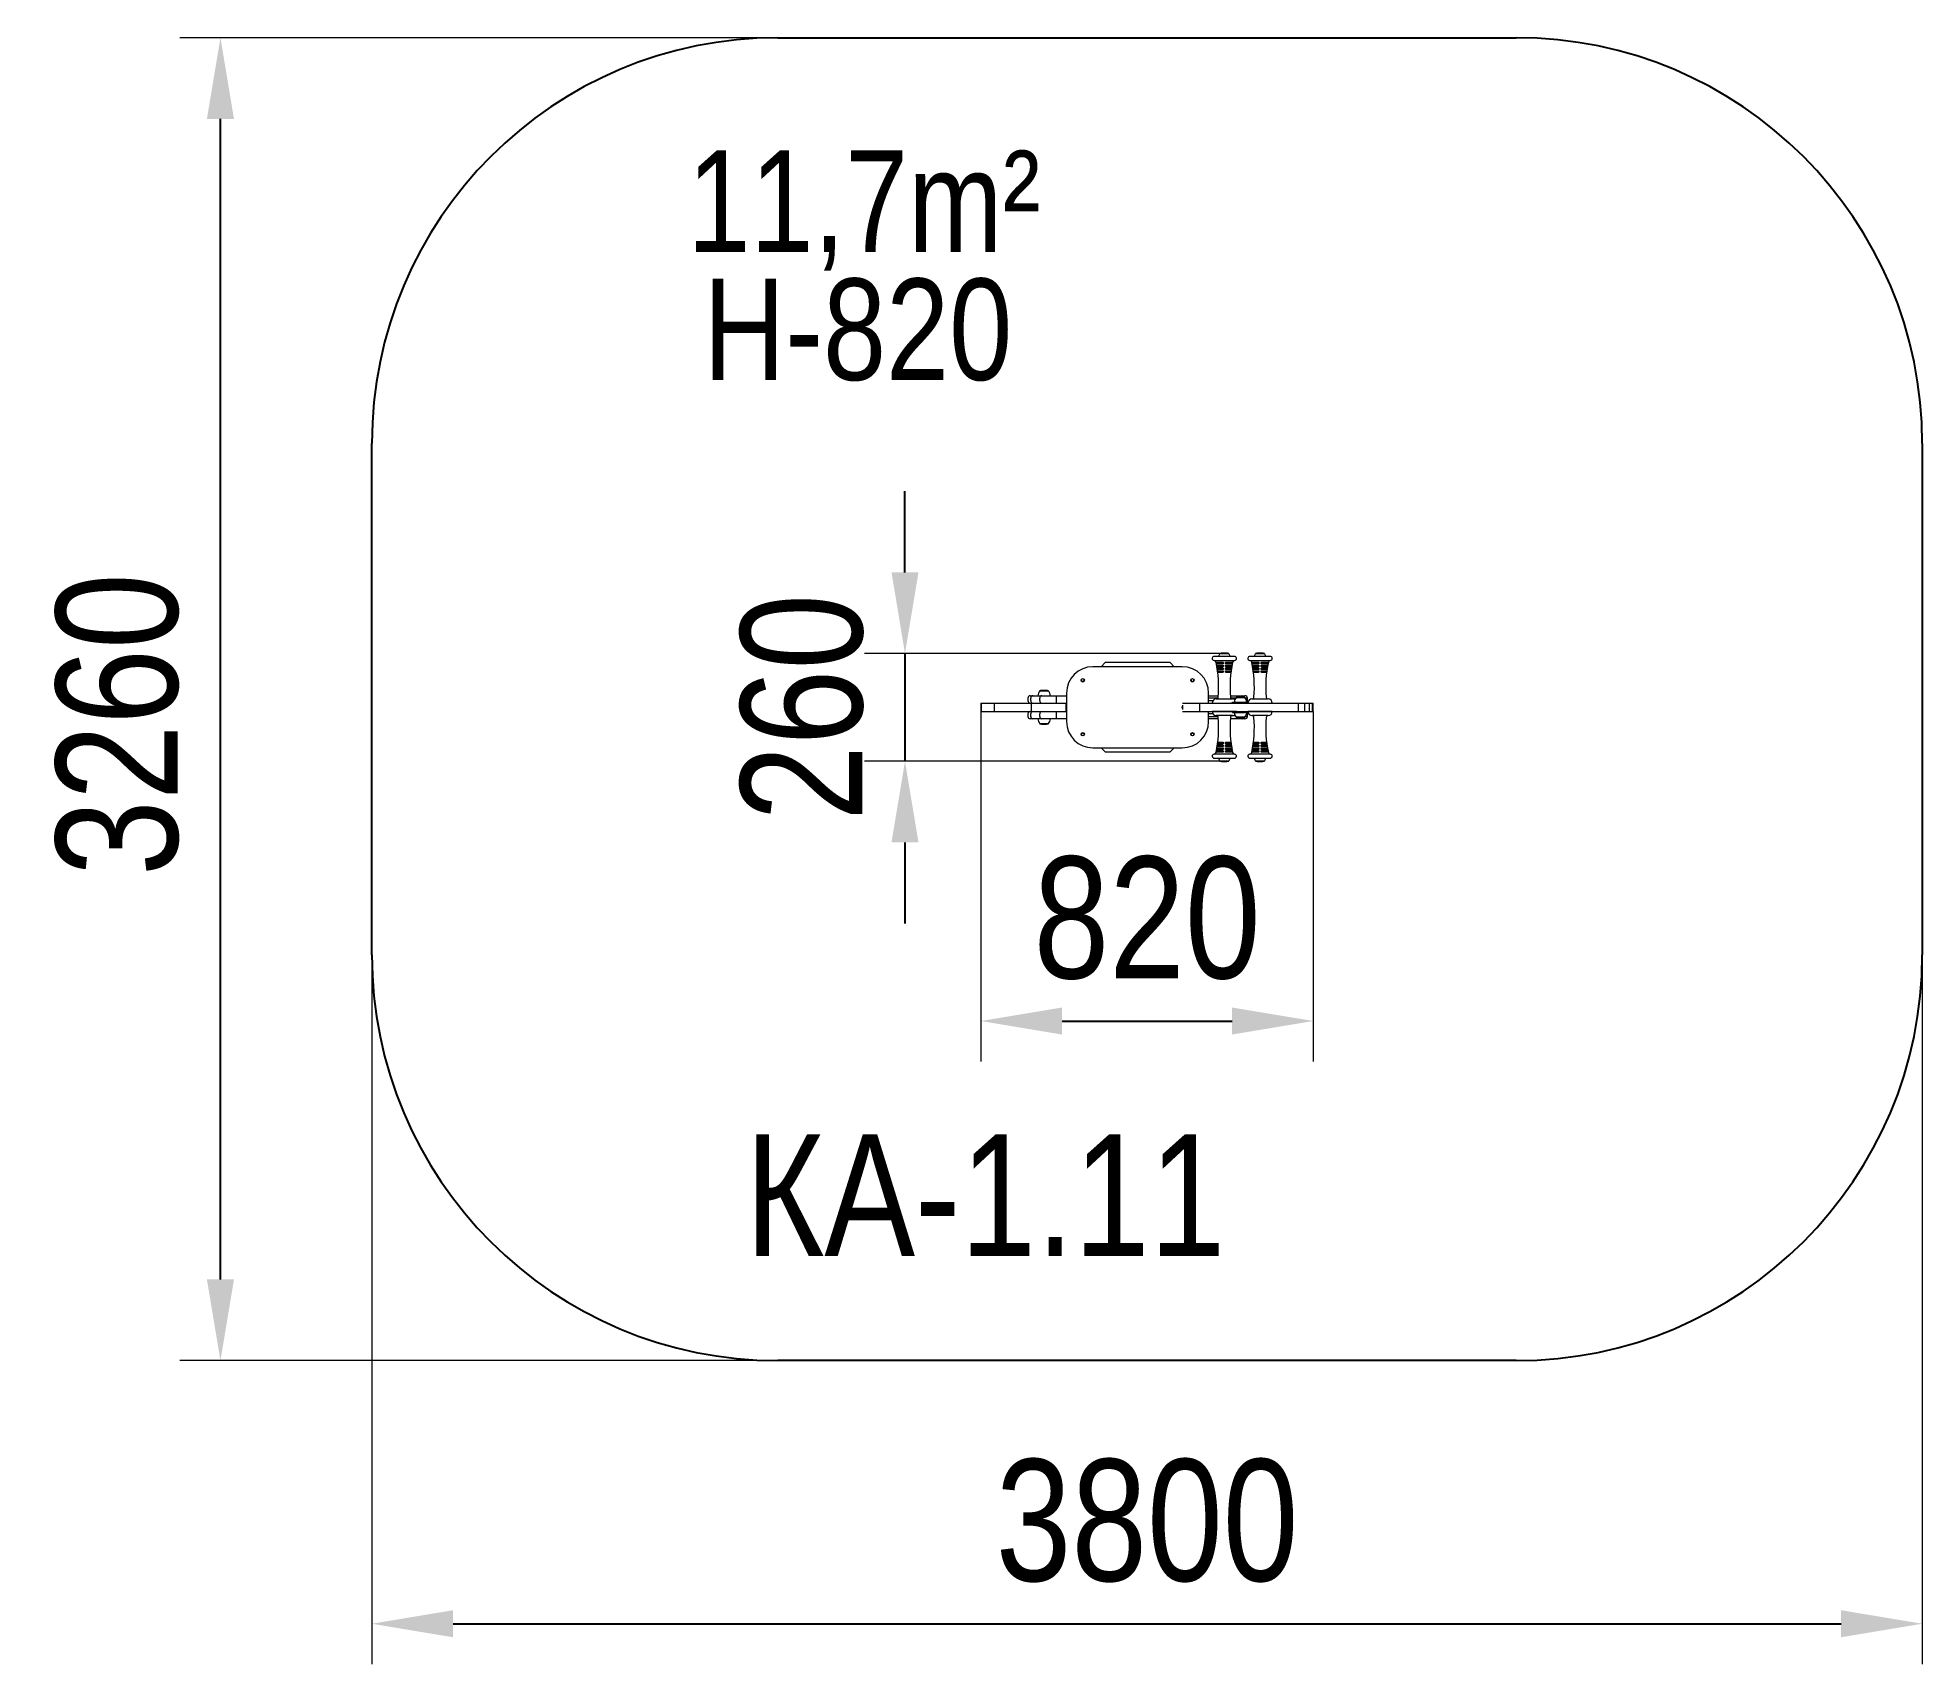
# Model space of a CAD drawing. Header units: millimetres. Extents: x -2738 to 1904, y -2170 to 1838.
import ezdxf

# ---------------------------------------------------------------- set-up
doc = ezdxf.new("R2010")
doc.units = ezdxf.units.MM
for name, color, linetype in [('DIKOM_АРТИКУЛ', 7, 'Continuous'), ('DIKOM_ЗОНА', 90, 'Continuous'), ('DIKOM_ОБЪЕКТ', 7, 'Continuous'), ('DIKOM_РАЗМЕР_ЗОНА', 7, 'Continuous'), ('DIKOM_РАЗМЕР_ОБЪЕКТА', 7, 'Continuous')]:
    doc.layers.add(name, color=color, linetype=linetype)
doc.styles.add('style1', font='arialbd.ttf', dxfattribs={"width": 0.8})
doc.dimstyles.new('1-50', dxfattribs={"dimtxt": 300, "dimasz": 200, "dimexe": 100, "dimexo": 0, "dimgap": 100, "dimtad": 1, "dimtxsty": 'style1', "dimcen": 200, "dimclrd": 7, "dimclre": 7, "dimclrt": 7, "dimadec": 1, "dimazin": 2, "dimtfac": 1, "dimtmove": 0, "dimatfit": 2, "dimfxl": 0, "dimlwd": 25, "dimlwe": 18, "dimarcsym": 0})

msp = doc.modelspace()

# ---------------------------------------------------------------- texts
at = {"layer": 'DIKOM_АРТИКУЛ', "insert": (-996, -864), "char_height": 300, "width": 1373.12348, "attachment_point": 1, "style": 'style1'}
msp.add_mtext('{\\fArial|b0|i0|c204|p34;КА-1.11}', dxfattribs=at)
at = {"layer": 'DIKOM_РАЗМЕР_ОБЪЕКТА', "char_height": 250, "width": 1481.46375, "attachment_point": 1, "style": 'style1'}
for s, insert in [('{\\fArial|b0|i0|c204|p34;11,7m²}', (-1138.025, 1560.499)), ('{\\fArial|b0|i0|c204|p34;H-820}', (-1098.663, 1244.658))]:
    msp.add_mtext(s, dxfattribs=dict(at, insert=insert))

# ---------------------------------------------------------------- blocks, each defined once
blk = doc.blocks.new('*D0')
at = {"layer": 'Defpoints', "color": 0, "transparency": 16777216}
for p in [(-415.2, 177.8), (403.7, 177.8), (403.7, -584.8)]:
    blk.add_point(p, dxfattribs=at)
at = {"layer": 'DIKOM_РАЗМЕР_ОБЪЕКТА', "color": 7, "lineweight": 18, "transparency": 16777216}
for p, q in [((-415.2, 177.8), (-415.2, -684.8)), ((403.7, 177.8), (403.7, -684.8))]:
    blk.add_line(p, q, dxfattribs=at)
at = {"layer": 'DIKOM_РАЗМЕР_ОБЪЕКТА', "color": 7, "lineweight": 25, "transparency": 16777216}
blk.add_line((-215.2, -584.8), (203.7, -584.8), dxfattribs=at)
at = {"layer": 'DIKOM_РАЗМЕР_ОБЪЕКТА', "color": 7, "transparency": 16777216}
for points in [[(-215.2, -551.5), (-215.2, -618.1), (-415.2, -584.8)], [(203.7, -551.5), (203.7, -618.1), (403.7, -584.8)]]:
    blk.add_solid(points, dxfattribs=at)
at = {"layer": 'DIKOM_РАЗМЕР_ОБЪЕКТА', "color": 7, "transparency": 16777216, "insert": (-5.7, -331.6), "char_height": 300, "attachment_point": 5, "style": 'style1'}
blk.add_mtext('{\\fArial|b0|i0|c204|p34;820}', dxfattribs=at)
blk = doc.blocks.new('*D1')
at = {"layer": 'Defpoints', "color": 0, "transparency": 16777216}
for p in [(-1915.2, -421.7), (1903.7, -421.7), (1903.7, -2070)]:
    blk.add_point(p, dxfattribs=at)
at = {"layer": 'DIKOM_РАЗМЕР_ЗОНА', "color": 7, "lineweight": 18, "transparency": 16777216}
for p, q in [((-1915.2, -421.7), (-1915.2, -2170)), ((1903.7, -421.7), (1903.7, -2170))]:
    blk.add_line(p, q, dxfattribs=at)
at = {"layer": 'DIKOM_РАЗМЕР_ЗОНА', "color": 7, "lineweight": 25, "transparency": 16777216}
blk.add_line((-1715.2, -2070), (1703.7, -2070), dxfattribs=at)
at = {"layer": 'DIKOM_РАЗМЕР_ЗОНА', "color": 7, "transparency": 16777216}
for points in [[(-1715.2, -2036.7), (-1715.2, -2103.3), (-1915.2, -2070)], [(1703.7, -2036.7), (1703.7, -2103.3), (1903.7, -2070)]]:
    blk.add_solid(points, dxfattribs=at)
at = {"layer": 'DIKOM_РАЗМЕР_ЗОНА', "color": 7, "transparency": 16777216, "insert": (-5.7, -1816.7), "char_height": 300, "attachment_point": 5, "style": 'style1'}
blk.add_mtext('{\\fArial|b0|i0|c204|p34;3800}', dxfattribs=at)
blk = doc.blocks.new('*D2')
at = {"layer": 'Defpoints', "color": 0, "transparency": 16777216}
for p in [(-2288.1, 1838.3), (-805.4, 1838.3), (-915.2, -1421.7)]:
    blk.add_point(p, dxfattribs=at)
at = {"layer": 'DIKOM_РАЗМЕР_ЗОНА', "color": 7, "lineweight": 18, "transparency": 16777216}
for p, q in [((-805.4, 1838.3), (-2388.1, 1838.3)), ((-915.2, -1421.7), (-2388.1, -1421.7))]:
    blk.add_line(p, q, dxfattribs=at)
at = {"layer": 'DIKOM_РАЗМЕР_ЗОНА', "color": 7, "lineweight": 25, "transparency": 16777216}
blk.add_line((-2288.1, -1221.7), (-2288.1, 1638.3), dxfattribs=at)
at = {"layer": 'DIKOM_РАЗМЕР_ЗОНА', "color": 7, "transparency": 16777216}
for points in [[(-2321.4, 1638.3), (-2254.8, 1638.3), (-2288.1, 1838.3)], [(-2321.4, -1221.7), (-2254.8, -1221.7), (-2288.1, -1421.7)]]:
    blk.add_solid(points, dxfattribs=at)
at = {"layer": 'DIKOM_РАЗМЕР_ЗОНА', "color": 7, "transparency": 16777216, "insert": (-2541.4, 145.6), "char_height": 300, "attachment_point": 5, "rotation": 90, "style": 'style1'}
blk.add_mtext('{\\fArial|b0|i0|c204|p34;3260}', dxfattribs=at)
blk = doc.blocks.new('*D3')
at = {"layer": 'Defpoints', "color": 0, "transparency": 16777216}
for p in [(174, 320.8), (-602, 55.2), (175.9, 55.2)]:
    blk.add_point(p, dxfattribs=at)
at = {"layer": 'DIKOM_РАЗМЕР_ОБЪЕКТА', "color": 7, "lineweight": 25, "transparency": 16777216}
for p, q in [((-602, 520.8), (-602, 720.8)), ((-602, 320.8), (-602, 55.2)), ((-602, -144.8), (-602, -344.8))]:
    blk.add_line(p, q, dxfattribs=at)
at = {"layer": 'DIKOM_РАЗМЕР_ОБЪЕКТА', "color": 7, "lineweight": 18, "transparency": 16777216}
for p, q in [((174, 320.8), (-702, 320.8)), ((175.9, 55.2), (-702, 55.2))]:
    blk.add_line(p, q, dxfattribs=at)
at = {"layer": 'DIKOM_РАЗМЕР_ОБЪЕКТА', "color": 7, "transparency": 16777216}
for points in [[(-635.3, 520.8), (-568.7, 520.8), (-602, 320.8)], [(-635.3, -144.8), (-568.7, -144.8), (-602, 55.2)]]:
    blk.add_solid(points, dxfattribs=at)
at = {"layer": 'DIKOM_РАЗМЕР_ОБЪЕКТА', "color": 7, "transparency": 16777216, "insert": (-855.2, 188), "char_height": 300, "attachment_point": 5, "rotation": 90, "style": 'style1'}
blk.add_mtext('{\\fArial|b0|i0|c204|p34;260}', dxfattribs=at)

# ---------------------------------------------------------------- dimensions: what is measured, and where the dimension line sits
at = {"layer": 'DIKOM_РАЗМЕР_ЗОНА'}
dim = msp.add_linear_dim(base=(-2288.099, 1838.314), p1=(-915.184, -1421.686), p2=(-805.384, 1838.314), angle=90, text='{\\fArial|b0|i0|c204|p34;<>}', dimstyle='1-50', dxfattribs=at)
dim.commit()
dim.dimension.update_dxf_attribs({"geometry": '*D2', "text_midpoint": (-2288.099, 145.594), "dimtype": 160})
dim = msp.add_linear_dim(base=(1903.705, -2070), p1=(-1915.184, -421.686), p2=(1903.705, -421.686), text='{\\fArial|b0|i0|c204|p34;3800}', dimstyle='1-50', dxfattribs=at)
dim.commit()
dim.dimension.update_dxf_attribs({"geometry": '*D1', "text_midpoint": (-5.74, -2070), "dimtype": 160})
at = {"layer": 'DIKOM_РАЗМЕР_ОБЪЕКТА'}
dim = msp.add_linear_dim(base=(-602, 55.19), p1=(174.048, 320.814), p2=(175.943, 55.19), angle=90, text='{\\fArial|b0|i0|c204|p34;260}', dimstyle='1-50', dxfattribs=at)
dim.commit()
dim.dimension.update_dxf_attribs({"geometry": '*D3', "text_midpoint": (-602, 188.002), "dimtype": 160})
dim = msp.add_linear_dim(base=(403.705, -584.815), p1=(-415.184, 177.814), p2=(403.705, 177.814), text='{\\fArial|b0|i0|c204|p34;820}', dimstyle='1-50', dxfattribs=at)
dim.commit()
dim.dimension.update_dxf_attribs({"geometry": '*D0', "text_midpoint": (-5.74, -584.815), "dimtype": 160})

# ---------------------------------------------------------------- linework, layer by layer
at = {"layer": 'DIKOM_ЗОНА', "color": 3}
for p, q in [((-915.184, 1838.314), (903.705, 1838.314)), ((-1915.184, -421.686), (-1915.184, 838.314)), ((1903.705, 838.314), (1903.705, -421.686)), ((903.705, -1421.686), (-915.184, -1421.686))]:
    msp.add_line(p, q, dxfattribs=at)
for centre, start, end in [((-915.184, 838.314), 90, 180), ((903.705, 838.314), 0, 90), ((-915.184, -421.686), 180, 270), ((903.705, -421.686), 270, 0)]:
    msp.add_arc(centre, 1000, start, end, dxfattribs=at)
at = {"layer": 'DIKOM_ОБЪЕКТ', "color": 7, "lineweight": 15}
for p, q in [((80.955, 288.314), (-139.045, 288.314)), ((-109.045, 298.314), (-119.045, 288.314)), ((50.955, 298.314), (-109.045, 298.314)), ((60.955, 288.314), (50.955, 298.314)), ((159.194, 303.814), (209.902, 303.814)), ((209.534, 313.827), (159.561, 313.827)), ((164.637, 299.211), (180.449, 299.211)), ((180.445, 295.218), (165.462, 295.218)), ((166.045, 292.223), (180.441, 292.223)), ((180.437, 288.23), (166.772, 288.23)), ((167.281, 285.235), (180.433, 285.235)), ((180.429, 281.242), (167.911, 281.242)), ((173.748, 320.814), (195.348, 320.814)), ((177.627, 321.435), (177.636, 321.436)), ((177.636, 321.436), (177.967, 321.546)), ((178.232, 321.58), (177.919, 321.442)), ((178.447, 321.609), (178.659, 321.622)), ((179.899, 321.674), (178.572, 321.62)), ((180.024, 321.709), (180.037, 321.711)), ((180.802, 321.799), (180.79, 321.801)), ((183.621, 321.866), (183.073, 321.866)), ((184.003, 321.866), (183.621, 321.866)), ((185.05, 321.866), (184.006, 321.866)), ((184.703, 321.864), (185.049, 321.865)), ((185.975, 321.866), (185.065, 321.866)), ((185.878, 321.866), (186.142, 321.866)), ((188.326, 321.794), (188.09, 321.81)), ((188.647, 299.211), (204.459, 299.211)), ((203.633, 295.218), (188.651, 295.218)), ((188.654, 292.223), (203.051, 292.223)), ((202.324, 288.23), (188.659, 288.23)), ((188.662, 285.235), (201.815, 285.235)), ((201.185, 281.242), (188.667, 281.242)), ((192.227, 321.4), (192.282, 321.395)), ((247.131, 303.814), (297.839, 303.814)), ((297.471, 313.827), (247.498, 313.827)), ((252.574, 299.211), (268.386, 299.211)), ((268.382, 295.218), (253.399, 295.218)), ((253.982, 292.223), (268.378, 292.223)), ((268.374, 288.23), (254.709, 288.23)), ((255.218, 285.235), (268.37, 285.235)), ((268.366, 281.242), (255.848, 281.242)), ((261.685, 320.814), (283.285, 320.814)), ((265.564, 321.435), (265.573, 321.436)), ((265.573, 321.436), (265.904, 321.546)), ((266.169, 321.58), (265.856, 321.442)), ((266.384, 321.609), (266.596, 321.622)), ((267.836, 321.674), (266.509, 321.62)), ((267.961, 321.709), (267.974, 321.711)), ((268.739, 321.799), (268.727, 321.801)), ((271.557, 321.866), (271.01, 321.866)), ((271.94, 321.866), (271.557, 321.866)), ((272.987, 321.866), (271.943, 321.866)), ((272.64, 321.864), (272.986, 321.865)), ((273.912, 321.866), (273.002, 321.866)), ((273.815, 321.866), (274.079, 321.866)), ((276.263, 321.794), (276.027, 321.81)), ((276.583, 299.211), (292.396, 299.211)), ((291.57, 295.218), (276.588, 295.218)), ((276.591, 292.223), (290.988, 292.223)), ((290.261, 288.23), (276.596, 288.23)), ((276.599, 285.235), (289.752, 285.235)), ((289.122, 281.242), (276.604, 281.242)), ((280.164, 321.4), (280.219, 321.395)), ((168.347, 278.247), (180.426, 278.247)), ((180.421, 274.253), (168.88, 274.253)), ((188.67, 278.247), (200.749, 278.247)), ((200.216, 274.253), (188.674, 274.253)), ((256.284, 278.247), (268.363, 278.247)), ((268.358, 274.253), (256.816, 274.253)), ((276.607, 278.247), (288.686, 278.247)), ((288.153, 274.253), (276.611, 274.253)), ((-415.184, 198.814), (-415.184, 177.814)), ((-415.184, 198.814), (-413.787, 198.814)), ((-413.787, 177.814), (-413.787, 198.814)), ((-413.787, 198.814), (-381.94, 198.814)), ((-381.94, 177.814), (-381.94, 198.814)), ((-381.94, 198.814), (-290.506, 198.814)), ((-299.467, 210.814), (-299.467, 204.814)), ((-293.467, 216.814), (-287.467, 216.814)), ((-292.408, 204.814), (-292.408, 210.814)), ((-290.506, 177.814), (-290.506, 198.814)), ((-290.506, 198.814), (-204.827, 198.814)), ((-287.467, 216.814), (-265.276, 216.814)), ((-270.267, 228.814), (-248.667, 228.814)), ((-270.217, 204.814), (-270.217, 210.814)), ((-265.276, 216.814), (-229.041, 216.814)), ((-257.993, 229.866), (-260.942, 229.866)), ((-229.041, 210.814), (-229.041, 216.814)), ((-229.041, 216.814), (-204.045, 216.814)), ((-229.041, 204.814), (-229.041, 210.814)), ((-229.041, 198.814), (-229.041, 204.814)), ((-204.827, 177.814), (-204.827, 198.814)), ((-204.827, 198.814), (-204.045, 198.814)), ((-204.045, 223.314), (-204.045, 153.314)), ((80.955, 187.314), (80.955, 189.314)), ((81.655, 192.893), (81.655, 183.735)), ((81.794, 193.216), (81.794, 183.412)), ((81.905, 198.814), (123.926, 198.814)), ((123.926, 177.814), (123.926, 198.814)), ((123.926, 198.814), (267.495, 198.814)), ((145.955, 198.814), (145.955, 223.314)), ((145.955, 216.814), (169.793, 216.814)), ((168.552, 210.819), (145.955, 210.814)), ((145.955, 204.814), (156.548, 204.814)), ((154.548, 198.814), (214.548, 198.814)), ((164.548, 208.814), (204.548, 208.814)), ((202.201, 216.814), (207.186, 216.814)), ((212.127, 210.814), (202.201, 210.814)), ((204.795, 200.814), (234.19, 200.814)), ((204.795, 200.814), (204.795, 198.814)), ((207.186, 216.814), (229.377, 216.814)), ((212.127, 210.568), (212.127, 210.814)), ((212.284, 210.814), (212.127, 210.814)), ((213.48, 212.814), (234.945, 212.814)), ((225.754, 213.866), (222.805, 213.866)), ((229.377, 216.814), (235.378, 216.814)), ((234.19, 200.814), (243.144, 200.814)), ((234.19, 198.814), (234.19, 200.814)), ((234.945, 212.814), (235.08, 212.814)), ((241.378, 210.814), (236.275, 210.814)), ((238.811, 204.814), (241.378, 204.814)), ((241.378, 204.814), (241.378, 210.814)), ((242.485, 198.814), (302.485, 198.814)), ((243.144, 198.814), (243.144, 200.814)), ((252.485, 208.814), (292.485, 208.814)), ((267.495, 198.814), (277.474, 198.814)), ((277.474, 198.814), (281.64, 198.814)), ((281.64, 198.814), (284.823, 198.814)), ((284.823, 198.814), (288.656, 198.814)), ((288.656, 198.814), (311.831, 198.814)), ((311.831, 198.814), (316.746, 198.814)), ((316.746, 198.814), (319.925, 198.814)), ((319.925, 198.814), (326.94, 198.814)), ((326.94, 198.814), (367.342, 198.814)), ((367.342, 177.814), (367.342, 198.814)), ((367.342, 198.814), (382.912, 198.814)), ((382.912, 177.814), (382.912, 198.814)), ((382.912, 198.814), (394.659, 198.814)), ((394.659, 177.814), (394.659, 198.814)), ((394.659, 198.814), (401.473, 198.814)), ((401.473, 177.814), (401.473, 198.814)), ((401.473, 198.814), (403.704, 198.814)), ((403.704, 177.814), (403.704, 198.814)), ((403.704, 198.814), (403.705, 198.814)), ((403.705, 177.814), (403.705, 198.814)), ((-415.184, 177.814), (-413.787, 177.814)), ((-413.787, 177.814), (-381.94, 177.814)), ((-381.94, 177.814), (-290.506, 177.814)), ((-299.467, 171.814), (-299.467, 165.814)), ((-287.467, 159.814), (-293.467, 159.814)), ((-292.408, 165.814), (-292.408, 171.814)), ((-290.506, 177.814), (-204.827, 177.814)), ((-265.276, 159.814), (-287.467, 159.814)), ((-268.442, 147.814), (-270.267, 147.814)), ((-270.217, 165.814), (-270.217, 171.814)), ((-248.667, 147.814), (-268.442, 147.814)), ((-229.041, 159.814), (-265.276, 159.814)), ((-260.942, 146.761), (-257.993, 146.761)), ((-229.041, 171.814), (-229.041, 177.814)), ((-229.041, 165.814), (-229.041, 171.814)), ((-229.041, 159.814), (-229.041, 165.814)), ((-204.045, 159.814), (-229.041, 159.814)), ((-204.827, 177.814), (-204.045, 177.814)), ((81.905, 177.814), (123.926, 177.814)), ((123.926, 177.814), (267.495, 177.814)), ((145.955, 153.314), (145.955, 177.814)), ((156.548, 171.814), (145.955, 171.814)), ((145.955, 165.814), (168.476, 165.907)), ((169.793, 159.814), (145.955, 159.814)), ((214.548, 177.814), (154.548, 177.814)), ((204.548, 167.814), (164.548, 167.814)), ((207.186, 159.814), (202.201, 159.814)), ((204.795, 177.814), (204.795, 175.814)), ((204.795, 175.814), (234.19, 175.814)), ((229.377, 159.814), (207.186, 159.814)), ((212.127, 165.814), (212.127, 166.06)), ((212.127, 165.814), (212.284, 165.814)), ((235.08, 163.814), (213.48, 163.814)), ((222.805, 162.761), (225.754, 162.761)), ((235.378, 159.814), (229.377, 159.814)), ((234.19, 175.814), (234.19, 177.814)), ((243.144, 175.814), (234.19, 175.814)), ((236.275, 165.814), (241.378, 165.814)), ((241.378, 171.814), (238.811, 171.814)), ((241.378, 165.814), (241.378, 171.814)), ((302.485, 177.814), (242.485, 177.814)), ((243.144, 175.814), (243.144, 177.814)), ((292.485, 167.814), (252.485, 167.814)), ((267.495, 177.814), (277.474, 177.814)), ((277.474, 177.814), (281.64, 177.814)), ((281.64, 177.814), (284.823, 177.814)), ((284.823, 177.814), (288.656, 177.814)), ((288.656, 177.814), (311.831, 177.814)), ((311.831, 177.814), (316.746, 177.814)), ((316.746, 177.814), (319.925, 177.814)), ((319.925, 177.814), (326.94, 177.814)), ((326.94, 177.814), (367.342, 177.814)), ((367.342, 177.814), (382.912, 177.814)), ((382.912, 177.814), (394.659, 177.814)), ((394.659, 177.814), (401.473, 177.814)), ((401.473, 177.814), (403.704, 177.814)), ((403.704, 177.814), (403.705, 177.814)), ((167.911, 95.386), (180.429, 95.386)), ((180.426, 98.381), (168.347, 98.381)), ((168.88, 102.374), (180.421, 102.374)), ((188.667, 95.386), (201.185, 95.386)), ((200.749, 98.381), (188.67, 98.381)), ((188.674, 102.374), (200.216, 102.374)), ((255.848, 95.386), (268.366, 95.386)), ((268.363, 98.381), (256.284, 98.381)), ((256.816, 102.374), (268.358, 102.374)), ((276.604, 95.386), (289.122, 95.386)), ((288.686, 98.381), (276.607, 98.381)), ((276.611, 102.374), (288.153, 102.374)), ((-139.045, 88.314), (80.955, 88.314)), ((-119.045, 88.314), (-109.045, 78.314)), ((-109.045, 78.314), (50.955, 78.314)), ((50.955, 78.314), (60.955, 88.314)), ((209.902, 72.814), (159.194, 72.814)), ((159.561, 62.8), (209.534, 62.8)), ((180.449, 77.416), (164.637, 77.416)), ((165.462, 81.409), (180.445, 81.409)), ((180.441, 84.404), (166.045, 84.404)), ((166.772, 88.398), (180.437, 88.398)), ((180.433, 91.393), (167.281, 91.393)), ((195.348, 55.814), (173.748, 55.814)), ((176.869, 55.228), (176.814, 55.233)), ((180.77, 54.834), (181.006, 54.818)), ((183.217, 54.761), (182.954, 54.761)), ((183.121, 54.761), (184.031, 54.761)), ((184.046, 54.761), (185.09, 54.761)), ((184.392, 54.763), (184.047, 54.762)), ((185.093, 54.761), (185.475, 54.761)), ((185.475, 54.761), (186.023, 54.761)), ((188.293, 54.829), (188.305, 54.826)), ((204.459, 77.416), (188.647, 77.416)), ((188.651, 81.409), (203.633, 81.409)), ((203.051, 84.404), (188.654, 84.404)), ((188.659, 88.398), (202.324, 88.398)), ((201.815, 91.393), (188.662, 91.393)), ((189.072, 54.918), (189.058, 54.917)), ((189.196, 54.954), (190.524, 55.008)), ((190.649, 55.019), (190.437, 55.005)), ((190.863, 55.048), (191.176, 55.185)), ((191.46, 55.191), (191.129, 55.081)), ((191.469, 55.193), (191.46, 55.191)), ((297.839, 72.814), (247.131, 72.814)), ((247.498, 62.8), (297.471, 62.8)), ((268.386, 77.416), (252.574, 77.416)), ((253.399, 81.409), (268.382, 81.409)), ((268.378, 84.404), (253.982, 84.404)), ((254.709, 88.398), (268.374, 88.398)), ((268.37, 91.393), (255.218, 91.393)), ((283.285, 55.814), (261.685, 55.814)), ((264.806, 55.228), (264.751, 55.233)), ((268.707, 54.834), (268.943, 54.818)), ((271.154, 54.761), (270.891, 54.761)), ((271.058, 54.761), (271.968, 54.761)), ((271.982, 54.761), (273.026, 54.761)), ((272.329, 54.763), (271.984, 54.762)), ((273.029, 54.761), (273.412, 54.761)), ((273.412, 54.761), (273.96, 54.761)), ((276.23, 54.829), (276.242, 54.826)), ((292.396, 77.416), (276.583, 77.416)), ((276.588, 81.409), (291.57, 81.409)), ((290.988, 84.404), (276.591, 84.404)), ((276.596, 88.398), (290.261, 88.398)), ((289.752, 91.393), (276.599, 91.393)), ((277.009, 54.918), (276.995, 54.917)), ((277.133, 54.954), (278.461, 55.008)), ((278.586, 55.019), (278.374, 55.005)), ((278.8, 55.048), (279.113, 55.185)), ((279.396, 55.191), (279.066, 55.081)), ((279.406, 55.193), (279.396, 55.191))]:
    msp.add_line(p, q, dxfattribs=at)
at = {"layer": 'DIKOM_ОБЪЕКТ', "color": 7, "lineweight": 15, "flags": 128}
for points in [[(178.308, 321.594), (178.303, 321.593), (178.299, 321.593)], [(266.244, 321.594), (266.24, 321.593), (266.235, 321.593)], [(190.788, 55.034), (190.793, 55.034), (190.797, 55.035)], [(278.725, 55.034), (278.73, 55.034), (278.734, 55.035)]]:
    msp.add_lwpolyline(points, dxfattribs=at)
at = {"layer": 'DIKOM_ОБЪЕКТ', "color": 7, "lineweight": 15}
for centre in [(-164.045, 254.814), (105.955, 254.814), (-164.045, 121.814), (105.955, 121.814)]:
    msp.add_circle(centre, 4, dxfattribs=at)
for centre, radius, start, end in [((-139.045, 223.314), 65, 90, 180), ((80.955, 223.314), 65, 0, 90), ((159.561, 308.814), 5.013, 90, 265.797531), ((159.194, 298.814), 5, 11.936435, 90), ((-128.311, 238.036), 298.859, 355.271847, 11.936435), ((188.225, 308.654), 18.677, 139.378843, 163.932617), ((183.073, 280.031), 41.836, 99.174149, 102.879622), ((183.073, 280.031), 41.836, 97.012826, 98.092004), ((183.073, 280.031), 41.836, 94.849567, 96.058427), ((183.073, 280.031), 41.836, 93.095097, 94.210738), ((183.073, 280.031), 41.836, 90, 92.474742), ((186.023, 280.031), 41.836, 88.951139, 89.287411), ((186.023, 280.031), 41.836, 87.166818, 88.314046), ((186.023, 280.031), 41.836, 85.338527, 86.529084), ((186.023, 280.031), 41.836, 83.395149, 84.506826), ((186.023, 280.031), 41.836, 77.120378, 81.470509), ((180.871, 308.654), 18.677, 16.067383, 40.621157), ((497.407, 238.036), 298.859, 168.063565, 184.728153), ((209.902, 298.814), 5, 90, 168.063565), ((209.534, 308.814), 5.013, 274.202469, 90), ((247.498, 308.814), 5.013, 90, 265.797531), ((247.131, 298.814), 5, 11.936435, 90), ((-40.374, 238.036), 298.859, 355.271847, 11.936435), ((276.162, 308.654), 18.677, 139.378843, 163.932617), ((271.01, 280.031), 41.836, 99.174149, 102.879622), ((271.01, 280.031), 41.836, 97.012826, 98.092004), ((271.01, 280.031), 41.836, 94.849567, 96.058427), ((271.01, 280.031), 41.836, 93.095097, 94.210738), ((271.01, 280.031), 41.836, 90, 92.474742), ((273.96, 280.031), 41.836, 88.951139, 89.287411), ((273.96, 280.031), 41.836, 87.166818, 88.314046), ((273.96, 280.031), 41.836, 85.338527, 86.529084), ((273.96, 280.031), 41.836, 83.395149, 84.506826), ((273.96, 280.031), 41.836, 77.120378, 81.470509), ((268.808, 308.654), 18.677, 16.067383, 40.621157), ((585.344, 238.036), 298.859, 168.063565, 184.728153), ((297.839, 298.814), 5, 90, 168.063565), ((297.471, 308.814), 5.013, 274.202469, 90), ((-164.045, 255.814), 4, 187.180756, 352.819244), ((-164.045, 255.814), 4.4, 209.699728, 330.300272), ((105.955, 255.814), 4, 187.180756, 352.819245), ((105.955, 255.814), 4.4, 209.699728, 330.300272), ((-293.467, 210.814), 6, 90, 180), ((-293.467, 204.814), 6, 180, 270), ((-286.881, 211.297), 5.548, 96.064543, 184.990994), ((-286.881, 204.331), 5.548, 175.009007, 263.935447), ((-255.79, 216.654), 18.677, 139.378843, 179.509067), ((-260.942, 188.031), 41.836, 90, 102.879622), ((-264.689, 211.297), 5.548, 96.064464, 184.991242), ((-264.689, 204.331), 5.548, 175.008759, 263.935526), ((-257.993, 188.031), 41.836, 77.120378, 90), ((-263.144, 216.654), 18.677, 0.490933, 40.621157), ((90.455, 189.314), 9.5, 154.167942, 180), ((90.455, 187.314), 9.5, 180, 205.832058), ((164.548, 198.814), 10, 90, 180), ((164.548, 213.814), 5, 270, 355.271847), ((204.548, 213.814), 5, 184.728153, 270), ((205.271, 203.154), 5.479, 217.462687, 232.38398), ((204.548, 198.814), 10, 54.393799, 90), ((227.956, 200.654), 18.677, 139.378843, 179.509067), ((222.805, 172.031), 41.836, 90, 102.879622), ((204.548, 198.814), 10, 0, 11.536949), ((225.754, 172.031), 41.836, 77.120378, 90), ((228.952, 211.621), 5.21, 15.955769, 85.318221), ((220.603, 200.654), 18.677, 0.490933, 40.621157), ((235.378, 210.814), 6, 0, 90), ((235.378, 204.814), 6, 318.189685, 0), ((252.485, 198.814), 10, 90, 180), ((252.485, 213.814), 5, 270, 355.271847), ((292.485, 213.814), 5, 184.728153, 270), ((292.485, 198.814), 10, 0, 90), ((-293.467, 171.814), 6, 90, 180), ((-293.467, 165.814), 6, 180, 270), ((-286.881, 172.297), 5.548, 96.064553, 184.990993), ((-286.881, 165.331), 5.548, 175.009006, 263.935457), ((-255.79, 159.974), 18.677, 180.490933, 220.621157), ((-260.942, 188.597), 41.836, 257.120378, 270), ((-264.689, 172.297), 5.548, 96.064474, 184.991241), ((-264.689, 165.331), 5.548, 175.008758, 263.935536), ((-257.993, 188.597), 41.836, 270, 282.879622), ((-263.144, 159.974), 18.677, 319.378843, 359.509067), ((-139.045, 153.314), 65, 180, 270), ((80.955, 153.314), 65, 270, 0), ((164.548, 177.814), 10, 180, 270), ((-128.311, 138.592), 298.859, 348.063565, 4.728153), ((164.548, 162.814), 5, 4.728153, 90), ((497.407, 138.592), 298.859, 175.271847, 191.936435), ((204.548, 162.814), 5, 90, 175.271847), ((204.548, 177.814), 10, 270, 305.606201), ((227.956, 175.974), 18.677, 180.490933, 220.621157), ((222.805, 204.597), 41.836, 257.120378, 270), ((204.548, 177.814), 10, 348.463051, 0), ((225.754, 204.597), 41.836, 270, 282.879622), ((229.069, 164.864), 5.059, 273.493509, 345.232501), ((220.603, 175.974), 18.677, 319.378843, 359.509067), ((235.378, 165.814), 6, 270, 0), ((235.378, 171.814), 6, 0, 41.810315), ((252.485, 177.814), 10, 180, 270), ((-40.374, 138.592), 298.859, 348.063565, 4.728153), ((252.485, 162.814), 5, 4.728153, 90), ((585.344, 138.592), 298.859, 175.271847, 191.936435), ((292.485, 162.814), 5, 90, 175.271847), ((292.485, 177.814), 10, 270, 0), ((-164.045, 120.814), 4, 7.180756, 172.819244), ((105.955, 120.814), 4, 7.180756, 172.819244), ((159.561, 67.814), 5.013, 94.202469, 270), ((159.194, 77.814), 5, 270, 348.063565), ((188.225, 67.974), 18.677, 196.067383, 220.621157), ((183.073, 96.597), 41.836, 257.120378, 261.470509), ((183.073, 96.597), 41.836, 263.395149, 264.506826), ((183.073, 96.597), 41.836, 265.338527, 266.529084), ((183.073, 96.597), 41.836, 267.166818, 268.314046), ((183.073, 96.597), 41.836, 268.951139, 269.287411), ((186.023, 96.597), 41.836, 270, 272.474742), ((186.023, 96.597), 41.836, 273.095097, 274.210738), ((186.023, 96.597), 41.836, 274.849567, 276.058427), ((186.023, 96.597), 41.836, 277.012826, 278.092004), ((186.023, 96.597), 41.836, 279.174149, 282.879622), ((180.871, 67.974), 18.677, 319.378843, 343.932617), ((209.902, 77.814), 5, 191.936435, 270), ((209.534, 67.814), 5.013, 270, 85.797531), ((247.498, 67.814), 5.013, 94.202469, 270), ((247.131, 77.814), 5, 270, 348.063565), ((276.162, 67.974), 18.677, 196.067383, 220.621157), ((271.01, 96.597), 41.836, 257.120378, 261.470509), ((271.01, 96.597), 41.836, 263.395149, 264.506826), ((271.01, 96.597), 41.836, 265.338527, 266.529084), ((271.01, 96.597), 41.836, 267.166818, 268.314046), ((271.01, 96.597), 41.836, 268.951139, 269.287411), ((273.96, 96.597), 41.836, 270, 272.474742), ((273.96, 96.597), 41.836, 273.095097, 274.210738), ((273.96, 96.597), 41.836, 274.849567, 276.058427), ((273.96, 96.597), 41.836, 277.012826, 278.092004), ((273.96, 96.597), 41.836, 279.174149, 282.879622), ((268.808, 67.974), 18.677, 319.378843, 343.932617), ((297.839, 77.814), 5, 191.936435, 270), ((297.471, 67.814), 5.013, 270, 85.797531)]:
    msp.add_arc(centre, radius, start, end, dxfattribs=at)
for points, knots in [([(164.694, 297.714), (164.673, 297.813), (164.654, 297.911), (164.62, 298.104), (164.604, 298.2), (164.563, 298.472), (164.544, 298.64), (164.532, 298.848), (164.532, 298.911), (164.536, 299.019), (164.542, 299.064), (164.559, 299.138), (164.57, 299.166), (164.599, 299.202), (164.617, 299.211), (164.637, 299.211)], [0, 0, 0, 0, 0.125, 0.125, 0.25, 0.25, 0.5, 0.5, 0.625, 0.625, 0.75, 0.75, 0.875, 0.875, 1, 1, 1, 1]), ([(165.462, 295.218), (165.419, 295.218), (165.372, 295.257), (165.276, 295.403), (165.226, 295.513), (165.152, 295.718), (165.127, 295.794), (165.078, 295.957), (165.054, 296.043), (165.006, 296.225), (164.983, 296.321), (164.939, 296.516), (164.917, 296.615), (164.897, 296.716)], [0, 0, 0, 0, 0.25, 0.25, 0.5, 0.5, 0.625, 0.625, 0.75, 0.75, 0.875, 0.875, 1, 1, 1, 1]), ([(166.044, 290.726), (166.026, 290.825), (166.009, 290.923), (165.98, 291.118), (165.966, 291.214), (165.933, 291.487), (165.92, 291.655), (165.917, 291.862), (165.918, 291.924), (165.928, 292.032), (165.935, 292.077), (165.957, 292.15), (165.971, 292.178), (166.004, 292.214), (166.023, 292.223), (166.045, 292.223)], [0, 0, 0, 0, 0.125, 0.125, 0.25, 0.25, 0.5, 0.5, 0.625, 0.625, 0.75, 0.75, 0.875, 0.875, 1, 1, 1, 1]), ([(166.772, 288.23), (166.725, 288.23), (166.677, 288.268), (166.579, 288.414), (166.529, 288.522), (166.458, 288.727), (166.434, 288.803), (166.388, 288.966), (166.365, 289.052), (166.321, 289.235), (166.3, 289.332), (166.26, 289.526), (166.241, 289.626), (166.223, 289.727)], [0, 0, 0, 0, 0.25, 0.25, 0.5, 0.5, 0.625, 0.625, 0.75, 0.75, 0.875, 0.875, 1, 1, 1, 1]), ([(167.223, 283.737), (167.192, 283.937), (167.166, 284.136), (167.133, 284.501), (167.125, 284.669), (167.129, 284.876), (167.134, 284.938), (167.148, 285.045), (167.158, 285.09), (167.184, 285.162), (167.2, 285.19), (167.236, 285.226), (167.257, 285.235), (167.281, 285.235)], [0, 0, 0, 0, 0.25, 0.25, 0.5, 0.5, 0.625, 0.625, 0.75, 0.75, 0.875, 0.875, 1, 1, 1, 1]), ([(167.911, 281.242), (167.861, 281.242), (167.81, 281.279), (167.711, 281.424), (167.662, 281.532), (167.593, 281.736), (167.57, 281.813), (167.527, 281.975), (167.506, 282.062), (167.465, 282.245), (167.446, 282.342), (167.41, 282.537), (167.393, 282.637), (167.377, 282.739)], [0, 0, 0, 0, 0.25, 0.25, 0.5, 0.5, 0.625, 0.625, 0.75, 0.75, 0.875, 0.875, 1, 1, 1, 1]), ([(176.57, 321.358), (176.654, 321.371), (176.802, 321.394), (176.95, 321.416), (177.015, 321.425)], [0, 0, 0, 0, 0.56312486, 1, 1, 1, 1]), ([(177.303, 321.35), (177.18, 321.366), (176.936, 321.399), (176.692, 321.372), (176.57, 321.358)], [0, 0, 0, 0, 0.50015562, 1, 1, 1, 1]), ([(177.015, 321.425), (177.117, 321.437), (177.321, 321.461), (177.525, 321.444), (177.627, 321.435)], [0, 0, 0, 0, 0.50017742, 1, 1, 1, 1]), ([(177.919, 321.442), (177.825, 321.429), (177.62, 321.399), (177.414, 321.367), (177.303, 321.35)], [0, 0, 0, 0, 0.45603306, 1, 1, 1, 1]), ([(177.998, 321.557), (178.073, 321.566), (178.169, 321.577), (178.264, 321.588), (178.284, 321.59)], [0, 0, 0, 0, 0.78691093, 1, 1, 1, 1]), ([(178.299, 321.593), (178.288, 321.591), (178.273, 321.588), (178.25, 321.584), (178.238, 321.581), (178.232, 321.58)], [0, 0, 0, 0, 0.4999551, 0.74997347, 1, 1, 1, 1]), ([(178.572, 321.62), (178.526, 321.615), (178.458, 321.609), (178.368, 321.6), (178.328, 321.596), (178.308, 321.594)], [0, 0, 0, 0, 0.49974445, 0.74976823, 1, 1, 1, 1]), ([(180.592, 321.732), (180.473, 321.723), (180.242, 321.705), (180.012, 321.684), (179.899, 321.674)], [0, 0, 0, 0, 0.51307172, 1, 1, 1, 1]), ([(180.002, 321.747), (180.077, 321.754), (180.273, 321.77), (180.47, 321.747), (180.592, 321.732)], [0, 0, 0, 0, 0.37929698, 1, 1, 1, 1]), ([(181.975, 282.739), (181.974, 282.535), (181.931, 282.335), (181.811, 282.061), (181.761, 281.973), (181.645, 281.81), (181.58, 281.736), (181.436, 281.599), (181.357, 281.538), (181.19, 281.432), (181.102, 281.387), (180.824, 281.279), (180.629, 281.242), (180.429, 281.242)], [0, 0, 0, 0, 0.25, 0.25, 0.375, 0.375, 0.5, 0.5, 0.625, 0.625, 0.75, 0.75, 1, 1, 1, 1]), ([(180.433, 285.235), (180.63, 285.235), (180.828, 285.198), (181.196, 285.053), (181.37, 284.944), (181.586, 284.737), (181.653, 284.66), (181.767, 284.496), (181.816, 284.409), (181.895, 284.226), (181.925, 284.129), (181.965, 283.936), (181.975, 283.837), (181.975, 283.737)], [0, 0, 0, 0, 0.25, 0.25, 0.5, 0.5, 0.625, 0.625, 0.75, 0.75, 0.875, 0.875, 1, 1, 1, 1]), ([(181.98, 289.727), (181.979, 289.524), (181.936, 289.324), (181.817, 289.052), (181.767, 288.964), (181.653, 288.801), (181.588, 288.726), (181.445, 288.59), (181.365, 288.528), (181.199, 288.422), (181.111, 288.377), (180.833, 288.267), (180.637, 288.23), (180.437, 288.23)], [0, 0, 0, 0, 0.25, 0.25, 0.375, 0.375, 0.5, 0.5, 0.625, 0.625, 0.75, 0.75, 1, 1, 1, 1]), ([(180.441, 292.223), (180.638, 292.223), (180.837, 292.186), (181.205, 292.04), (181.379, 291.93), (181.594, 291.723), (181.66, 291.646), (181.774, 291.482), (181.822, 291.395), (181.901, 291.212), (181.931, 291.116), (181.97, 290.923), (181.98, 290.825), (181.98, 290.726)], [0, 0, 0, 0, 0.25, 0.25, 0.5, 0.5, 0.625, 0.625, 0.75, 0.75, 0.875, 0.875, 1, 1, 1, 1]), ([(181.984, 296.716), (181.984, 296.514), (181.942, 296.314), (181.823, 296.042), (181.774, 295.955), (181.661, 295.792), (181.596, 295.717), (181.453, 295.58), (181.374, 295.518), (181.208, 295.412), (181.12, 295.367), (180.843, 295.256), (180.646, 295.218), (180.445, 295.218)], [0, 0, 0, 0, 0.25, 0.25, 0.375, 0.375, 0.5, 0.5, 0.625, 0.625, 0.75, 0.75, 1, 1, 1, 1]), ([(180.449, 299.211), (180.647, 299.211), (180.846, 299.174), (181.215, 299.027), (181.388, 298.916), (181.602, 298.708), (181.668, 298.631), (181.781, 298.467), (181.829, 298.381), (181.906, 298.198), (181.936, 298.102), (181.975, 297.91), (181.985, 297.813), (181.985, 297.714)], [0, 0, 0, 0, 0.25, 0.25, 0.5, 0.5, 0.625, 0.625, 0.75, 0.75, 0.875, 0.875, 1, 1, 1, 1]), ([(180.782, 321.804), (180.831, 321.806), (180.91, 321.81), (181.121, 321.818), (181.201, 321.821)], [0, 0, 0, 0, 0.6185909, 1, 1, 1, 1]), ([(182.82, 321.842), (182.612, 321.836), (182.232, 321.826), (181.694, 321.812), (181.264, 321.803), (180.948, 321.798), (180.851, 321.798), (180.802, 321.799)], [0, 0, 0, 0, 0.22528726, 0.41293395, 0.60008446, 0.8000746, 1, 1, 1, 1]), ([(181.212, 321.824), (181.209, 321.823), (181.191, 321.822), (181.222, 321.822), (181.247, 321.822)], [0, 0, 0, 0, 0.21851262, 1, 1, 1, 1]), ([(181.247, 321.822), (181.304, 321.822), (181.398, 321.821), (181.716, 321.826), (182.07, 321.834), (182.427, 321.843), (182.645, 321.848), (182.73, 321.85)], [0, 0, 0, 0, 0.30184842, 0.49140565, 0.68108801, 0.87643234, 1, 1, 1, 1]), ([(182.73, 321.85), (182.877, 321.853), (183.147, 321.859), (183.46, 321.865), (183.642, 321.867), (183.704, 321.866), (183.687, 321.865), (183.684, 321.865)], [0, 0, 0, 0, 0.27430909, 0.50581814, 0.73735946, 0.95613348, 1, 1, 1, 1]), ([(184.01, 321.866), (183.932, 321.865), (183.776, 321.865), (183.338, 321.855), (182.994, 321.847), (182.82, 321.842)], [0, 0, 0, 0, 0.33172025, 0.66120634, 1, 1, 1, 1]), ([(185.329, 321.864), (185.225, 321.864), (185.016, 321.865), (184.808, 321.864), (184.703, 321.864)], [0, 0, 0, 0, 0.49982743, 1, 1, 1, 1]), ([(186.543, 321.861), (186.187, 321.864), (185.782, 321.868), (185.377, 321.864), (185.329, 321.864)], [0, 0, 0, 0, 0.88093043, 1, 1, 1, 1]), ([(187.081, 321.843), (187.023, 321.848), (186.926, 321.856), (186.828, 321.858), (186.789, 321.859)], [0, 0, 0, 0, 0.5965998, 1, 1, 1, 1]), ([(187.048, 321.845), (187.085, 321.847), (187.245, 321.856), (187.404, 321.841), (187.526, 321.829)], [0, 0, 0, 0, 0.23326956, 1, 1, 1, 1]), ([(187.526, 321.829), (187.454, 321.832), (187.306, 321.837), (187.158, 321.841), (187.081, 321.843)], [0, 0, 0, 0, 0.48372752, 1, 1, 1, 1]), ([(187.111, 297.714), (187.111, 297.813), (187.12, 297.911), (187.16, 298.104), (187.19, 298.2), (187.306, 298.472), (187.423, 298.64), (187.637, 298.848), (187.717, 298.911), (187.886, 299.019), (187.974, 299.064), (188.159, 299.138), (188.256, 299.166), (188.45, 299.202), (188.548, 299.211), (188.647, 299.211)], [0, 0, 0, 0, 0.125, 0.125, 0.25, 0.25, 0.5, 0.5, 0.625, 0.625, 0.75, 0.75, 0.875, 0.875, 1, 1, 1, 1]), ([(188.651, 295.218), (188.45, 295.218), (188.25, 295.257), (187.884, 295.403), (187.713, 295.513), (187.499, 295.718), (187.433, 295.794), (187.32, 295.957), (187.272, 296.043), (187.193, 296.225), (187.162, 296.321), (187.122, 296.516), (187.111, 296.615), (187.111, 296.716)], [0, 0, 0, 0, 0.25, 0.25, 0.5, 0.5, 0.625, 0.625, 0.75, 0.75, 0.875, 0.875, 1, 1, 1, 1]), ([(187.116, 290.726), (187.115, 290.825), (187.125, 290.923), (187.165, 291.118), (187.196, 291.214), (187.313, 291.487), (187.43, 291.655), (187.646, 291.862), (187.726, 291.924), (187.895, 292.032), (187.983, 292.077), (188.168, 292.15), (188.265, 292.178), (188.458, 292.214), (188.556, 292.223), (188.654, 292.223)], [0, 0, 0, 0, 0.125, 0.125, 0.25, 0.25, 0.5, 0.5, 0.625, 0.625, 0.75, 0.75, 0.875, 0.875, 1, 1, 1, 1]), ([(188.659, 288.23), (188.458, 288.23), (188.26, 288.268), (187.893, 288.414), (187.722, 288.522), (187.507, 288.727), (187.441, 288.803), (187.327, 288.966), (187.278, 289.052), (187.199, 289.235), (187.168, 289.332), (187.127, 289.526), (187.116, 289.626), (187.116, 289.727)], [0, 0, 0, 0, 0.25, 0.25, 0.5, 0.5, 0.625, 0.625, 0.75, 0.75, 0.875, 0.875, 1, 1, 1, 1]), ([(187.12, 283.737), (187.12, 283.937), (187.162, 284.136), (187.32, 284.501), (187.438, 284.669), (187.655, 284.876), (187.735, 284.938), (187.904, 285.045), (187.992, 285.09), (188.177, 285.162), (188.274, 285.19), (188.467, 285.226), (188.564, 285.235), (188.662, 285.235)], [0, 0, 0, 0, 0.25, 0.25, 0.5, 0.5, 0.625, 0.625, 0.75, 0.75, 0.875, 0.875, 1, 1, 1, 1]), ([(188.667, 281.242), (188.467, 281.242), (188.269, 281.279), (187.902, 281.424), (187.73, 281.532), (187.515, 281.736), (187.448, 281.813), (187.334, 281.975), (187.285, 282.062), (187.204, 282.245), (187.173, 282.342), (187.132, 282.537), (187.121, 282.637), (187.121, 282.739)], [0, 0, 0, 0, 0.25, 0.25, 0.5, 0.5, 0.625, 0.625, 0.75, 0.75, 0.875, 0.875, 1, 1, 1, 1]), ([(188.77, 321.768), (188.7, 321.772), (188.552, 321.782), (188.403, 321.79), (188.326, 321.794)], [0, 0, 0, 0, 0.47607158, 1, 1, 1, 1]), ([(188.357, 321.792), (188.373, 321.793), (188.511, 321.802), (188.648, 321.784), (188.77, 321.768)], [0, 0, 0, 0, 0.11469752, 1, 1, 1, 1]), ([(191.094, 321.555), (190.897, 321.578), (190.57, 321.616), (190.102, 321.665), (189.713, 321.703), (189.526, 321.719), (189.422, 321.728)], [0, 0, 0, 0, 0.32050704, 0.53075483, 0.74102487, 1, 1, 1, 1]), ([(189.712, 321.702), (189.712, 321.702), (189.75, 321.7), (189.905, 321.686), (190.148, 321.663), (190.461, 321.63), (190.753, 321.598), (190.944, 321.576), (191.016, 321.567)], [0, 0, 0, 0, 0.00121393, 0.23381495, 0.42287078, 0.61297037, 0.85535983, 1, 1, 1, 1]), ([(191.016, 321.567), (191.135, 321.553), (191.381, 321.523), (191.626, 321.489), (191.752, 321.472)], [0, 0, 0, 0, 0.48840515, 1, 1, 1, 1]), ([(192.282, 321.395), (192.079, 321.424), (191.684, 321.482), (191.288, 321.531), (191.094, 321.555)], [0, 0, 0, 0, 0.51226591, 1, 1, 1, 1]), ([(201.718, 282.739), (201.687, 282.535), (201.65, 282.335), (201.59, 282.061), (201.569, 281.973), (201.525, 281.81), (201.502, 281.736), (201.456, 281.599), (201.432, 281.538), (201.384, 281.432), (201.359, 281.387), (201.285, 281.279), (201.235, 281.242), (201.185, 281.242)], [0, 0, 0, 0, 0.25, 0.25, 0.375, 0.375, 0.5, 0.5, 0.625, 0.625, 0.75, 0.75, 1, 1, 1, 1]), ([(201.815, 285.235), (201.862, 285.235), (201.899, 285.198), (201.951, 285.053), (201.965, 284.944), (201.969, 284.737), (201.968, 284.66), (201.961, 284.496), (201.954, 284.409), (201.938, 284.226), (201.927, 284.129), (201.902, 283.936), (201.889, 283.837), (201.873, 283.737)], [0, 0, 0, 0, 0.25, 0.25, 0.5, 0.5, 0.625, 0.625, 0.75, 0.75, 0.875, 0.875, 1, 1, 1, 1]), ([(202.873, 289.727), (202.837, 289.524), (202.796, 289.324), (202.73, 289.052), (202.707, 288.964), (202.661, 288.801), (202.638, 288.726), (202.59, 288.59), (202.565, 288.528), (202.517, 288.422), (202.492, 288.377), (202.419, 288.267), (202.37, 288.23), (202.324, 288.23)], [0, 0, 0, 0, 0.25, 0.25, 0.375, 0.375, 0.5, 0.5, 0.625, 0.625, 0.75, 0.75, 1, 1, 1, 1]), ([(203.051, 292.223), (203.095, 292.223), (203.128, 292.186), (203.171, 292.04), (203.18, 291.93), (203.177, 291.723), (203.173, 291.646), (203.16, 291.482), (203.151, 291.395), (203.129, 291.212), (203.116, 291.116), (203.086, 290.923), (203.07, 290.825), (203.052, 290.726)], [0, 0, 0, 0, 0.25, 0.25, 0.5, 0.5, 0.625, 0.625, 0.75, 0.75, 0.875, 0.875, 1, 1, 1, 1]), ([(204.199, 296.716), (204.158, 296.514), (204.112, 296.314), (204.042, 296.042), (204.017, 295.955), (203.968, 295.792), (203.944, 295.717), (203.894, 295.58), (203.869, 295.518), (203.82, 295.412), (203.796, 295.367), (203.723, 295.256), (203.677, 295.218), (203.633, 295.218)], [0, 0, 0, 0, 0.25, 0.25, 0.375, 0.375, 0.5, 0.5, 0.625, 0.625, 0.75, 0.75, 1, 1, 1, 1]), ([(204.459, 299.211), (204.499, 299.211), (204.529, 299.174), (204.563, 299.027), (204.567, 298.916), (204.556, 298.708), (204.549, 298.631), (204.531, 298.467), (204.519, 298.381), (204.492, 298.198), (204.476, 298.102), (204.441, 297.91), (204.423, 297.813), (204.402, 297.714)], [0, 0, 0, 0, 0.25, 0.25, 0.5, 0.5, 0.625, 0.625, 0.75, 0.75, 0.875, 0.875, 1, 1, 1, 1]), ([(252.63, 297.714), (252.61, 297.813), (252.591, 297.911), (252.556, 298.104), (252.541, 298.2), (252.5, 298.472), (252.481, 298.64), (252.469, 298.848), (252.469, 298.911), (252.473, 299.019), (252.478, 299.064), (252.495, 299.138), (252.507, 299.166), (252.536, 299.202), (252.554, 299.211), (252.574, 299.211)], [0, 0, 0, 0, 0.125, 0.125, 0.25, 0.25, 0.5, 0.5, 0.625, 0.625, 0.75, 0.75, 0.875, 0.875, 1, 1, 1, 1]), ([(253.399, 295.218), (253.356, 295.218), (253.309, 295.257), (253.213, 295.403), (253.163, 295.513), (253.089, 295.718), (253.064, 295.794), (253.015, 295.957), (252.991, 296.043), (252.943, 296.225), (252.92, 296.321), (252.876, 296.516), (252.854, 296.615), (252.834, 296.716)], [0, 0, 0, 0, 0.25, 0.25, 0.5, 0.5, 0.625, 0.625, 0.75, 0.75, 0.875, 0.875, 1, 1, 1, 1]), ([(253.981, 290.726), (253.963, 290.825), (253.946, 290.923), (253.917, 291.118), (253.903, 291.214), (253.87, 291.487), (253.857, 291.655), (253.853, 291.862), (253.855, 291.924), (253.865, 292.032), (253.872, 292.077), (253.894, 292.15), (253.908, 292.178), (253.941, 292.214), (253.96, 292.223), (253.982, 292.223)], [0, 0, 0, 0, 0.125, 0.125, 0.25, 0.25, 0.5, 0.5, 0.625, 0.625, 0.75, 0.75, 0.875, 0.875, 1, 1, 1, 1]), ([(254.709, 288.23), (254.662, 288.23), (254.613, 288.268), (254.516, 288.414), (254.466, 288.522), (254.395, 288.727), (254.371, 288.803), (254.325, 288.966), (254.302, 289.052), (254.258, 289.235), (254.237, 289.332), (254.197, 289.526), (254.178, 289.626), (254.16, 289.727)], [0, 0, 0, 0, 0.25, 0.25, 0.5, 0.5, 0.625, 0.625, 0.75, 0.75, 0.875, 0.875, 1, 1, 1, 1]), ([(255.16, 283.737), (255.128, 283.937), (255.103, 284.136), (255.07, 284.501), (255.062, 284.669), (255.066, 284.876), (255.071, 284.938), (255.085, 285.045), (255.095, 285.09), (255.121, 285.162), (255.137, 285.19), (255.173, 285.226), (255.194, 285.235), (255.218, 285.235)], [0, 0, 0, 0, 0.25, 0.25, 0.5, 0.5, 0.625, 0.625, 0.75, 0.75, 0.875, 0.875, 1, 1, 1, 1]), ([(255.848, 281.242), (255.798, 281.242), (255.747, 281.279), (255.648, 281.424), (255.599, 281.532), (255.53, 281.736), (255.507, 281.813), (255.463, 281.975), (255.443, 282.062), (255.402, 282.245), (255.383, 282.342), (255.347, 282.537), (255.33, 282.637), (255.314, 282.739)], [0, 0, 0, 0, 0.25, 0.25, 0.5, 0.5, 0.625, 0.625, 0.75, 0.75, 0.875, 0.875, 1, 1, 1, 1]), ([(264.507, 321.358), (264.591, 321.371), (264.739, 321.394), (264.887, 321.416), (264.952, 321.425)], [0, 0, 0, 0, 0.56312486, 1, 1, 1, 1]), ([(265.239, 321.35), (265.117, 321.366), (264.873, 321.399), (264.629, 321.372), (264.507, 321.358)], [0, 0, 0, 0, 0.50015562, 1, 1, 1, 1]), ([(264.952, 321.425), (265.054, 321.437), (265.258, 321.461), (265.462, 321.444), (265.564, 321.435)], [0, 0, 0, 0, 0.50017742, 1, 1, 1, 1]), ([(265.856, 321.442), (265.762, 321.429), (265.557, 321.399), (265.351, 321.367), (265.239, 321.35)], [0, 0, 0, 0, 0.45603306, 1, 1, 1, 1]), ([(265.935, 321.557), (266.01, 321.566), (266.106, 321.577), (266.201, 321.588), (266.221, 321.59)], [0, 0, 0, 0, 0.78691093, 1, 1, 1, 1]), ([(266.235, 321.593), (266.225, 321.591), (266.209, 321.588), (266.187, 321.584), (266.175, 321.581), (266.169, 321.58)], [0, 0, 0, 0, 0.4999551, 0.74997347, 1, 1, 1, 1]), ([(266.509, 321.62), (266.463, 321.615), (266.395, 321.609), (266.305, 321.6), (266.265, 321.596), (266.244, 321.594)], [0, 0, 0, 0, 0.49974445, 0.74976823, 1, 1, 1, 1]), ([(268.529, 321.732), (268.41, 321.723), (268.179, 321.705), (267.949, 321.684), (267.836, 321.674)], [0, 0, 0, 0, 0.51307172, 1, 1, 1, 1]), ([(267.939, 321.747), (268.014, 321.754), (268.21, 321.77), (268.407, 321.747), (268.529, 321.732)], [0, 0, 0, 0, 0.37929698, 1, 1, 1, 1]), ([(269.912, 282.739), (269.911, 282.535), (269.868, 282.335), (269.748, 282.061), (269.697, 281.973), (269.582, 281.81), (269.517, 281.736), (269.373, 281.599), (269.293, 281.538), (269.126, 281.432), (269.038, 281.387), (268.761, 281.279), (268.566, 281.242), (268.366, 281.242)], [0, 0, 0, 0, 0.25, 0.25, 0.375, 0.375, 0.5, 0.5, 0.625, 0.625, 0.75, 0.75, 1, 1, 1, 1]), ([(268.37, 285.235), (268.567, 285.235), (268.765, 285.198), (269.133, 285.053), (269.306, 284.944), (269.523, 284.737), (269.589, 284.66), (269.704, 284.496), (269.752, 284.409), (269.832, 284.226), (269.862, 284.129), (269.902, 283.936), (269.912, 283.837), (269.912, 283.737)], [0, 0, 0, 0, 0.25, 0.25, 0.5, 0.5, 0.625, 0.625, 0.75, 0.75, 0.875, 0.875, 1, 1, 1, 1]), ([(269.916, 289.727), (269.916, 289.524), (269.873, 289.324), (269.754, 289.052), (269.704, 288.964), (269.59, 288.801), (269.525, 288.726), (269.382, 288.59), (269.302, 288.528), (269.136, 288.422), (269.048, 288.377), (268.77, 288.267), (268.574, 288.23), (268.374, 288.23)], [0, 0, 0, 0, 0.25, 0.25, 0.375, 0.375, 0.5, 0.5, 0.625, 0.625, 0.75, 0.75, 1, 1, 1, 1]), ([(268.378, 292.223), (268.575, 292.223), (268.774, 292.186), (269.142, 292.04), (269.315, 291.93), (269.531, 291.723), (269.597, 291.646), (269.711, 291.482), (269.759, 291.395), (269.838, 291.212), (269.868, 291.116), (269.907, 290.923), (269.917, 290.825), (269.917, 290.726)], [0, 0, 0, 0, 0.25, 0.25, 0.5, 0.5, 0.625, 0.625, 0.75, 0.75, 0.875, 0.875, 1, 1, 1, 1]), ([(269.921, 296.716), (269.921, 296.514), (269.879, 296.314), (269.76, 296.042), (269.711, 295.955), (269.597, 295.792), (269.533, 295.717), (269.39, 295.58), (269.311, 295.518), (269.145, 295.412), (269.057, 295.367), (268.78, 295.256), (268.583, 295.218), (268.382, 295.218)], [0, 0, 0, 0, 0.25, 0.25, 0.375, 0.375, 0.5, 0.5, 0.625, 0.625, 0.75, 0.75, 1, 1, 1, 1]), ([(268.386, 299.211), (268.584, 299.211), (268.783, 299.174), (269.152, 299.027), (269.324, 298.916), (269.539, 298.708), (269.605, 298.631), (269.718, 298.467), (269.766, 298.381), (269.843, 298.198), (269.873, 298.102), (269.912, 297.91), (269.922, 297.813), (269.922, 297.714)], [0, 0, 0, 0, 0.25, 0.25, 0.5, 0.5, 0.625, 0.625, 0.75, 0.75, 0.875, 0.875, 1, 1, 1, 1]), ([(268.718, 321.804), (268.768, 321.806), (268.847, 321.81), (269.058, 321.818), (269.138, 321.821)], [0, 0, 0, 0, 0.6185909, 1, 1, 1, 1]), ([(270.757, 321.842), (270.549, 321.836), (270.168, 321.826), (269.631, 321.812), (269.201, 321.803), (268.885, 321.798), (268.788, 321.798), (268.739, 321.799)], [0, 0, 0, 0, 0.22528726, 0.41293395, 0.60008446, 0.8000746, 1, 1, 1, 1]), ([(269.149, 321.824), (269.145, 321.823), (269.128, 321.822), (269.159, 321.822), (269.184, 321.822)], [0, 0, 0, 0, 0.21851262, 1, 1, 1, 1]), ([(269.184, 321.822), (269.241, 321.822), (269.335, 321.821), (269.653, 321.826), (270.007, 321.834), (270.364, 321.843), (270.582, 321.848), (270.667, 321.85)], [0, 0, 0, 0, 0.30184842, 0.49140565, 0.68108801, 0.87643234, 1, 1, 1, 1]), ([(270.667, 321.85), (270.814, 321.853), (271.084, 321.859), (271.397, 321.865), (271.579, 321.867), (271.641, 321.866), (271.624, 321.865), (271.621, 321.865)], [0, 0, 0, 0, 0.27430909, 0.50581814, 0.73735946, 0.95613348, 1, 1, 1, 1]), ([(271.947, 321.866), (271.869, 321.865), (271.713, 321.865), (271.274, 321.855), (270.931, 321.847), (270.757, 321.842)], [0, 0, 0, 0, 0.33172025, 0.66120634, 1, 1, 1, 1]), ([(273.266, 321.864), (273.162, 321.864), (272.953, 321.865), (272.745, 321.864), (272.64, 321.864)], [0, 0, 0, 0, 0.49982743, 1, 1, 1, 1]), ([(274.48, 321.861), (274.123, 321.864), (273.719, 321.868), (273.314, 321.864), (273.266, 321.864)], [0, 0, 0, 0, 0.88093043, 1, 1, 1, 1]), ([(275.018, 321.843), (274.96, 321.848), (274.862, 321.856), (274.765, 321.858), (274.725, 321.859)], [0, 0, 0, 0, 0.5965998, 1, 1, 1, 1]), ([(274.985, 321.845), (275.022, 321.847), (275.182, 321.856), (275.341, 321.841), (275.463, 321.829)], [0, 0, 0, 0, 0.23326956, 1, 1, 1, 1]), ([(275.463, 321.829), (275.391, 321.832), (275.243, 321.837), (275.095, 321.841), (275.018, 321.843)], [0, 0, 0, 0, 0.48372752, 1, 1, 1, 1]), ([(275.048, 297.714), (275.047, 297.813), (275.057, 297.911), (275.097, 298.104), (275.127, 298.2), (275.243, 298.472), (275.359, 298.64), (275.574, 298.848), (275.654, 298.911), (275.822, 299.019), (275.911, 299.064), (276.096, 299.138), (276.193, 299.166), (276.387, 299.202), (276.485, 299.211), (276.583, 299.211)], [0, 0, 0, 0, 0.125, 0.125, 0.25, 0.25, 0.5, 0.5, 0.625, 0.625, 0.75, 0.75, 0.875, 0.875, 1, 1, 1, 1]), ([(276.588, 295.218), (276.387, 295.218), (276.187, 295.257), (275.82, 295.403), (275.65, 295.513), (275.436, 295.718), (275.37, 295.794), (275.257, 295.957), (275.209, 296.043), (275.13, 296.225), (275.099, 296.321), (275.059, 296.516), (275.048, 296.615), (275.048, 296.716)], [0, 0, 0, 0, 0.25, 0.25, 0.5, 0.5, 0.625, 0.625, 0.75, 0.75, 0.875, 0.875, 1, 1, 1, 1]), ([(275.052, 290.726), (275.052, 290.825), (275.062, 290.923), (275.102, 291.118), (275.133, 291.214), (275.25, 291.487), (275.367, 291.655), (275.583, 291.862), (275.663, 291.924), (275.832, 292.032), (275.92, 292.077), (276.105, 292.15), (276.202, 292.178), (276.395, 292.214), (276.493, 292.223), (276.591, 292.223)], [0, 0, 0, 0, 0.125, 0.125, 0.25, 0.25, 0.5, 0.5, 0.625, 0.625, 0.75, 0.75, 0.875, 0.875, 1, 1, 1, 1]), ([(276.596, 288.23), (276.395, 288.23), (276.196, 288.268), (275.83, 288.414), (275.659, 288.522), (275.444, 288.727), (275.378, 288.803), (275.264, 288.966), (275.215, 289.052), (275.136, 289.235), (275.105, 289.332), (275.064, 289.526), (275.053, 289.626), (275.053, 289.727)], [0, 0, 0, 0, 0.25, 0.25, 0.5, 0.5, 0.625, 0.625, 0.75, 0.75, 0.875, 0.875, 1, 1, 1, 1]), ([(275.057, 283.737), (275.057, 283.937), (275.099, 284.136), (275.257, 284.501), (275.375, 284.669), (275.592, 284.876), (275.672, 284.938), (275.841, 285.045), (275.929, 285.09), (276.114, 285.162), (276.211, 285.19), (276.404, 285.226), (276.501, 285.235), (276.599, 285.235)], [0, 0, 0, 0, 0.25, 0.25, 0.5, 0.5, 0.625, 0.625, 0.75, 0.75, 0.875, 0.875, 1, 1, 1, 1]), ([(276.604, 281.242), (276.404, 281.242), (276.206, 281.279), (275.839, 281.424), (275.667, 281.532), (275.452, 281.736), (275.385, 281.813), (275.271, 281.975), (275.222, 282.062), (275.141, 282.245), (275.11, 282.342), (275.069, 282.537), (275.058, 282.637), (275.058, 282.739)], [0, 0, 0, 0, 0.25, 0.25, 0.5, 0.5, 0.625, 0.625, 0.75, 0.75, 0.875, 0.875, 1, 1, 1, 1]), ([(276.707, 321.768), (276.637, 321.772), (276.489, 321.782), (276.34, 321.79), (276.263, 321.794)], [0, 0, 0, 0, 0.47607158, 1, 1, 1, 1]), ([(276.294, 321.792), (276.31, 321.793), (276.447, 321.802), (276.585, 321.784), (276.707, 321.768)], [0, 0, 0, 0, 0.11469752, 1, 1, 1, 1]), ([(279.031, 321.555), (278.834, 321.578), (278.507, 321.616), (278.039, 321.665), (277.65, 321.703), (277.463, 321.719), (277.359, 321.728)], [0, 0, 0, 0, 0.32050704, 0.53075483, 0.74102487, 1, 1, 1, 1]), ([(277.649, 321.702), (277.649, 321.702), (277.687, 321.7), (277.842, 321.686), (278.085, 321.663), (278.398, 321.63), (278.69, 321.598), (278.881, 321.576), (278.952, 321.567)], [0, 0, 0, 0, 0.00121393, 0.23381495, 0.42287078, 0.61297037, 0.85535983, 1, 1, 1, 1]), ([(278.952, 321.567), (279.072, 321.553), (279.318, 321.523), (279.563, 321.489), (279.689, 321.472)], [0, 0, 0, 0, 0.48840515, 1, 1, 1, 1]), ([(280.219, 321.395), (280.016, 321.424), (279.621, 321.482), (279.224, 321.531), (279.031, 321.555)], [0, 0, 0, 0, 0.51226591, 1, 1, 1, 1]), ([(289.655, 282.739), (289.624, 282.535), (289.587, 282.335), (289.527, 282.061), (289.506, 281.973), (289.462, 281.81), (289.439, 281.736), (289.393, 281.599), (289.369, 281.538), (289.321, 281.432), (289.296, 281.387), (289.222, 281.279), (289.172, 281.242), (289.122, 281.242)], [0, 0, 0, 0, 0.25, 0.25, 0.375, 0.375, 0.5, 0.5, 0.625, 0.625, 0.75, 0.75, 1, 1, 1, 1]), ([(289.752, 285.235), (289.799, 285.235), (289.836, 285.198), (289.888, 285.053), (289.902, 284.944), (289.906, 284.737), (289.905, 284.66), (289.898, 284.496), (289.891, 284.409), (289.875, 284.226), (289.864, 284.129), (289.839, 283.936), (289.825, 283.837), (289.81, 283.737)], [0, 0, 0, 0, 0.25, 0.25, 0.5, 0.5, 0.625, 0.625, 0.75, 0.75, 0.875, 0.875, 1, 1, 1, 1]), ([(290.81, 289.727), (290.774, 289.524), (290.733, 289.324), (290.667, 289.052), (290.644, 288.964), (290.598, 288.801), (290.575, 288.726), (290.527, 288.59), (290.502, 288.528), (290.453, 288.422), (290.429, 288.377), (290.355, 288.267), (290.307, 288.23), (290.261, 288.23)], [0, 0, 0, 0, 0.25, 0.25, 0.375, 0.375, 0.5, 0.5, 0.625, 0.625, 0.75, 0.75, 1, 1, 1, 1]), ([(290.988, 292.223), (291.032, 292.223), (291.065, 292.186), (291.108, 292.04), (291.117, 291.93), (291.114, 291.723), (291.11, 291.646), (291.097, 291.482), (291.088, 291.395), (291.066, 291.212), (291.053, 291.116), (291.023, 290.923), (291.007, 290.825), (290.989, 290.726)], [0, 0, 0, 0, 0.25, 0.25, 0.5, 0.5, 0.625, 0.625, 0.75, 0.75, 0.875, 0.875, 1, 1, 1, 1]), ([(292.136, 296.716), (292.095, 296.514), (292.049, 296.314), (291.979, 296.042), (291.954, 295.955), (291.905, 295.792), (291.881, 295.717), (291.831, 295.58), (291.806, 295.518), (291.757, 295.412), (291.733, 295.367), (291.66, 295.256), (291.613, 295.218), (291.57, 295.218)], [0, 0, 0, 0, 0.25, 0.25, 0.375, 0.375, 0.5, 0.5, 0.625, 0.625, 0.75, 0.75, 1, 1, 1, 1]), ([(292.396, 299.211), (292.436, 299.211), (292.466, 299.174), (292.5, 299.027), (292.504, 298.916), (292.493, 298.708), (292.486, 298.631), (292.468, 298.467), (292.456, 298.381), (292.429, 298.198), (292.413, 298.102), (292.378, 297.91), (292.359, 297.813), (292.339, 297.714)], [0, 0, 0, 0, 0.25, 0.25, 0.5, 0.5, 0.625, 0.625, 0.75, 0.75, 0.875, 0.875, 1, 1, 1, 1]), ([(168.232, 276.749), (168.206, 276.95), (168.185, 277.15), (168.163, 277.515), (168.16, 277.684), (168.172, 277.89), (168.179, 277.952), (168.198, 278.058), (168.211, 278.102), (168.241, 278.175), (168.259, 278.202), (168.299, 278.238), (168.322, 278.247), (168.347, 278.247)], [0, 0, 0, 0, 0.25, 0.25, 0.5, 0.5, 0.625, 0.625, 0.75, 0.75, 0.875, 0.875, 1, 1, 1, 1]), ([(168.88, 274.253), (168.827, 274.253), (168.775, 274.291), (168.674, 274.434), (168.626, 274.542), (168.559, 274.746), (168.537, 274.822), (168.496, 274.985), (168.477, 275.072), (168.44, 275.255), (168.422, 275.352), (168.39, 275.548), (168.376, 275.649), (168.363, 275.751)], [0, 0, 0, 0, 0.25, 0.25, 0.5, 0.5, 0.625, 0.625, 0.75, 0.75, 0.875, 0.875, 1, 1, 1, 1]), ([(181.97, 275.751), (181.97, 275.546), (181.926, 275.345), (181.805, 275.071), (181.754, 274.982), (181.638, 274.82), (181.573, 274.745), (181.428, 274.609), (181.348, 274.547), (181.181, 274.442), (181.093, 274.398), (180.815, 274.29), (180.62, 274.253), (180.421, 274.253)], [0, 0, 0, 0, 0.25, 0.25, 0.375, 0.375, 0.5, 0.5, 0.625, 0.625, 0.75, 0.75, 1, 1, 1, 1]), ([(180.426, 278.247), (180.622, 278.247), (180.819, 278.21), (181.187, 278.066), (181.361, 277.957), (181.578, 277.751), (181.645, 277.674), (181.76, 277.51), (181.809, 277.423), (181.889, 277.24), (181.92, 277.143), (181.96, 276.948), (181.971, 276.849), (181.971, 276.749)], [0, 0, 0, 0, 0.25, 0.25, 0.5, 0.5, 0.625, 0.625, 0.75, 0.75, 0.875, 0.875, 1, 1, 1, 1]), ([(187.125, 276.749), (187.125, 276.95), (187.167, 277.15), (187.327, 277.515), (187.446, 277.684), (187.663, 277.89), (187.744, 277.952), (187.913, 278.058), (188.001, 278.102), (188.186, 278.175), (188.282, 278.202), (188.475, 278.238), (188.572, 278.247), (188.67, 278.247)], [0, 0, 0, 0, 0.25, 0.25, 0.5, 0.5, 0.625, 0.625, 0.75, 0.75, 0.875, 0.875, 1, 1, 1, 1]), ([(188.674, 274.253), (188.475, 274.253), (188.277, 274.291), (187.911, 274.434), (187.739, 274.542), (187.522, 274.746), (187.456, 274.822), (187.34, 274.985), (187.291, 275.072), (187.21, 275.255), (187.178, 275.352), (187.137, 275.548), (187.126, 275.649), (187.126, 275.751)], [0, 0, 0, 0, 0.25, 0.25, 0.5, 0.5, 0.625, 0.625, 0.75, 0.75, 0.875, 0.875, 1, 1, 1, 1]), ([(200.733, 275.751), (200.707, 275.546), (200.674, 275.345), (200.619, 275.071), (200.599, 274.982), (200.558, 274.82), (200.537, 274.745), (200.492, 274.609), (200.468, 274.547), (200.421, 274.442), (200.396, 274.398), (200.32, 274.29), (200.269, 274.253), (200.216, 274.253)], [0, 0, 0, 0, 0.25, 0.25, 0.375, 0.375, 0.5, 0.5, 0.625, 0.625, 0.75, 0.75, 1, 1, 1, 1]), ([(200.749, 278.247), (200.799, 278.247), (200.84, 278.21), (200.9, 278.066), (200.919, 277.957), (200.932, 277.751), (200.933, 277.674), (200.931, 277.51), (200.927, 277.423), (200.916, 277.24), (200.908, 277.143), (200.888, 276.948), (200.877, 276.849), (200.864, 276.749)], [0, 0, 0, 0, 0.25, 0.25, 0.5, 0.5, 0.625, 0.625, 0.75, 0.75, 0.875, 0.875, 1, 1, 1, 1]), ([(256.169, 276.749), (256.143, 276.95), (256.122, 277.15), (256.1, 277.515), (256.097, 277.684), (256.109, 277.89), (256.116, 277.952), (256.135, 278.058), (256.148, 278.102), (256.178, 278.175), (256.196, 278.202), (256.236, 278.238), (256.259, 278.247), (256.284, 278.247)], [0, 0, 0, 0, 0.25, 0.25, 0.5, 0.5, 0.625, 0.625, 0.75, 0.75, 0.875, 0.875, 1, 1, 1, 1]), ([(256.816, 274.253), (256.764, 274.253), (256.711, 274.291), (256.611, 274.434), (256.563, 274.542), (256.496, 274.746), (256.474, 274.822), (256.433, 274.985), (256.413, 275.072), (256.377, 275.255), (256.359, 275.352), (256.327, 275.548), (256.313, 275.649), (256.3, 275.751)], [0, 0, 0, 0, 0.25, 0.25, 0.5, 0.5, 0.625, 0.625, 0.75, 0.75, 0.875, 0.875, 1, 1, 1, 1]), ([(269.907, 275.751), (269.907, 275.546), (269.863, 275.345), (269.742, 275.071), (269.691, 274.982), (269.575, 274.82), (269.51, 274.745), (269.365, 274.609), (269.285, 274.547), (269.118, 274.442), (269.03, 274.398), (268.752, 274.29), (268.557, 274.253), (268.358, 274.253)], [0, 0, 0, 0, 0.25, 0.25, 0.375, 0.375, 0.5, 0.5, 0.625, 0.625, 0.75, 0.75, 1, 1, 1, 1]), ([(268.363, 278.247), (268.559, 278.247), (268.756, 278.21), (269.124, 278.066), (269.298, 277.957), (269.515, 277.751), (269.582, 277.674), (269.697, 277.51), (269.746, 277.423), (269.826, 277.24), (269.857, 277.143), (269.897, 276.948), (269.907, 276.849), (269.907, 276.749)], [0, 0, 0, 0, 0.25, 0.25, 0.5, 0.5, 0.625, 0.625, 0.75, 0.75, 0.875, 0.875, 1, 1, 1, 1]), ([(275.062, 276.749), (275.062, 276.95), (275.104, 277.15), (275.264, 277.515), (275.383, 277.684), (275.6, 277.89), (275.681, 277.952), (275.85, 278.058), (275.938, 278.102), (276.123, 278.175), (276.219, 278.202), (276.412, 278.238), (276.509, 278.247), (276.607, 278.247)], [0, 0, 0, 0, 0.25, 0.25, 0.5, 0.5, 0.625, 0.625, 0.75, 0.75, 0.875, 0.875, 1, 1, 1, 1]), ([(276.611, 274.253), (276.412, 274.253), (276.214, 274.291), (275.848, 274.434), (275.676, 274.542), (275.459, 274.746), (275.393, 274.822), (275.277, 274.985), (275.228, 275.072), (275.147, 275.255), (275.115, 275.352), (275.074, 275.548), (275.063, 275.649), (275.063, 275.751)], [0, 0, 0, 0, 0.25, 0.25, 0.5, 0.5, 0.625, 0.625, 0.75, 0.75, 0.875, 0.875, 1, 1, 1, 1]), ([(288.67, 275.751), (288.644, 275.546), (288.611, 275.345), (288.556, 275.071), (288.536, 274.982), (288.495, 274.82), (288.474, 274.745), (288.429, 274.609), (288.405, 274.547), (288.358, 274.442), (288.333, 274.398), (288.257, 274.29), (288.206, 274.253), (288.153, 274.253)], [0, 0, 0, 0, 0.25, 0.25, 0.375, 0.375, 0.5, 0.5, 0.625, 0.625, 0.75, 0.75, 1, 1, 1, 1]), ([(288.686, 278.247), (288.736, 278.247), (288.777, 278.21), (288.837, 278.066), (288.856, 277.957), (288.869, 277.751), (288.87, 277.674), (288.868, 277.51), (288.864, 277.423), (288.853, 277.24), (288.845, 277.143), (288.825, 276.948), (288.814, 276.849), (288.8, 276.749)], [0, 0, 0, 0, 0.25, 0.25, 0.5, 0.5, 0.625, 0.625, 0.75, 0.75, 0.875, 0.875, 1, 1, 1, 1]), ([(167.281, 91.393), (167.234, 91.393), (167.197, 91.43), (167.145, 91.574), (167.131, 91.684), (167.126, 91.89), (167.128, 91.968), (167.135, 92.132), (167.141, 92.218), (167.158, 92.402), (167.169, 92.498), (167.193, 92.692), (167.207, 92.79), (167.223, 92.89)], [0, 0, 0, 0, 0.25, 0.25, 0.5, 0.5, 0.625, 0.625, 0.75, 0.75, 0.875, 0.875, 1, 1, 1, 1]), ([(167.377, 93.889), (167.409, 94.092), (167.445, 94.293), (167.506, 94.566), (167.527, 94.655), (167.571, 94.817), (167.593, 94.892), (167.64, 95.028), (167.664, 95.09), (167.712, 95.196), (167.736, 95.24), (167.811, 95.349), (167.861, 95.386), (167.911, 95.386)], [0, 0, 0, 0, 0.25, 0.25, 0.375, 0.375, 0.5, 0.5, 0.625, 0.625, 0.75, 0.75, 1, 1, 1, 1]), ([(168.347, 98.381), (168.297, 98.381), (168.256, 98.418), (168.196, 98.561), (168.176, 98.67), (168.164, 98.876), (168.163, 98.953), (168.165, 99.117), (168.168, 99.204), (168.18, 99.388), (168.188, 99.485), (168.207, 99.679), (168.219, 99.778), (168.232, 99.879)], [0, 0, 0, 0, 0.25, 0.25, 0.5, 0.5, 0.625, 0.625, 0.75, 0.75, 0.875, 0.875, 1, 1, 1, 1]), ([(168.363, 100.877), (168.389, 101.081), (168.422, 101.283), (168.477, 101.557), (168.497, 101.645), (168.538, 101.808), (168.559, 101.882), (168.604, 102.019), (168.627, 102.08), (168.675, 102.185), (168.7, 102.23), (168.775, 102.338), (168.827, 102.374), (168.88, 102.374)], [0, 0, 0, 0, 0.25, 0.25, 0.375, 0.375, 0.5, 0.5, 0.625, 0.625, 0.75, 0.75, 1, 1, 1, 1]), ([(180.421, 102.374), (180.62, 102.374), (180.818, 102.337), (181.185, 102.194), (181.357, 102.086), (181.573, 101.882), (181.64, 101.806), (181.756, 101.643), (181.805, 101.556), (181.886, 101.372), (181.917, 101.275), (181.959, 101.079), (181.97, 100.979), (181.97, 100.877)], [0, 0, 0, 0, 0.25, 0.25, 0.5, 0.5, 0.625, 0.625, 0.75, 0.75, 0.875, 0.875, 1, 1, 1, 1]), ([(181.971, 99.879), (181.971, 99.678), (181.928, 99.478), (181.769, 99.112), (181.65, 98.944), (181.432, 98.738), (181.352, 98.676), (181.183, 98.57), (181.095, 98.525), (180.909, 98.453), (180.813, 98.426), (180.621, 98.39), (180.524, 98.381), (180.426, 98.381)], [0, 0, 0, 0, 0.25, 0.25, 0.5, 0.5, 0.625, 0.625, 0.75, 0.75, 0.875, 0.875, 1, 1, 1, 1]), ([(180.429, 95.386), (180.629, 95.386), (180.827, 95.348), (181.194, 95.204), (181.365, 95.096), (181.581, 94.891), (181.647, 94.815), (181.762, 94.652), (181.811, 94.566), (181.891, 94.382), (181.923, 94.286), (181.964, 94.09), (181.975, 93.99), (181.975, 93.889)], [0, 0, 0, 0, 0.25, 0.25, 0.5, 0.5, 0.625, 0.625, 0.75, 0.75, 0.875, 0.875, 1, 1, 1, 1]), ([(181.975, 92.89), (181.975, 92.69), (181.934, 92.491), (181.776, 92.127), (181.658, 91.958), (181.441, 91.752), (181.36, 91.689), (181.192, 91.583), (181.103, 91.538), (180.918, 91.465), (180.822, 91.438), (180.629, 91.402), (180.532, 91.393), (180.433, 91.393)], [0, 0, 0, 0, 0.25, 0.25, 0.5, 0.5, 0.625, 0.625, 0.75, 0.75, 0.875, 0.875, 1, 1, 1, 1]), ([(188.662, 91.393), (188.466, 91.393), (188.268, 91.43), (187.899, 91.574), (187.726, 91.684), (187.51, 91.89), (187.443, 91.968), (187.329, 92.132), (187.28, 92.218), (187.201, 92.402), (187.171, 92.498), (187.131, 92.692), (187.12, 92.79), (187.12, 92.89)], [0, 0, 0, 0, 0.25, 0.25, 0.5, 0.5, 0.625, 0.625, 0.75, 0.75, 0.875, 0.875, 1, 1, 1, 1]), ([(187.121, 93.889), (187.121, 94.092), (187.165, 94.293), (187.285, 94.566), (187.335, 94.655), (187.45, 94.817), (187.515, 94.892), (187.66, 95.028), (187.739, 95.09), (187.906, 95.196), (187.994, 95.24), (188.271, 95.349), (188.467, 95.386), (188.667, 95.386)], [0, 0, 0, 0, 0.25, 0.25, 0.375, 0.375, 0.5, 0.5, 0.625, 0.625, 0.75, 0.75, 1, 1, 1, 1]), ([(188.67, 98.381), (188.474, 98.381), (188.277, 98.418), (187.908, 98.561), (187.735, 98.67), (187.518, 98.876), (187.451, 98.953), (187.335, 99.117), (187.287, 99.204), (187.207, 99.388), (187.176, 99.485), (187.135, 99.679), (187.125, 99.778), (187.125, 99.879)], [0, 0, 0, 0, 0.25, 0.25, 0.5, 0.5, 0.625, 0.625, 0.75, 0.75, 0.875, 0.875, 1, 1, 1, 1]), ([(187.126, 100.877), (187.126, 101.081), (187.17, 101.283), (187.291, 101.557), (187.342, 101.645), (187.457, 101.808), (187.523, 101.882), (187.668, 102.019), (187.748, 102.08), (187.915, 102.185), (188.003, 102.23), (188.28, 102.338), (188.475, 102.374), (188.674, 102.374)], [0, 0, 0, 0, 0.25, 0.25, 0.375, 0.375, 0.5, 0.5, 0.625, 0.625, 0.75, 0.75, 1, 1, 1, 1]), ([(200.216, 102.374), (200.269, 102.374), (200.321, 102.337), (200.421, 102.194), (200.47, 102.086), (200.537, 101.882), (200.559, 101.806), (200.6, 101.643), (200.619, 101.556), (200.656, 101.372), (200.674, 101.275), (200.705, 101.079), (200.72, 100.979), (200.733, 100.877)], [0, 0, 0, 0, 0.25, 0.25, 0.5, 0.5, 0.625, 0.625, 0.75, 0.75, 0.875, 0.875, 1, 1, 1, 1]), ([(200.864, 99.879), (200.89, 99.678), (200.91, 99.478), (200.933, 99.112), (200.936, 98.944), (200.923, 98.738), (200.917, 98.676), (200.897, 98.57), (200.885, 98.525), (200.855, 98.453), (200.837, 98.426), (200.797, 98.39), (200.774, 98.381), (200.749, 98.381)], [0, 0, 0, 0, 0.25, 0.25, 0.5, 0.5, 0.625, 0.625, 0.75, 0.75, 0.875, 0.875, 1, 1, 1, 1]), ([(201.185, 95.386), (201.235, 95.386), (201.285, 95.348), (201.384, 95.204), (201.433, 95.096), (201.503, 94.891), (201.526, 94.815), (201.569, 94.652), (201.59, 94.566), (201.631, 94.382), (201.65, 94.286), (201.686, 94.09), (201.703, 93.99), (201.718, 93.889)], [0, 0, 0, 0, 0.25, 0.25, 0.5, 0.5, 0.625, 0.625, 0.75, 0.75, 0.875, 0.875, 1, 1, 1, 1]), ([(201.873, 92.89), (201.904, 92.69), (201.929, 92.491), (201.963, 92.127), (201.971, 91.958), (201.966, 91.752), (201.962, 91.689), (201.948, 91.583), (201.938, 91.538), (201.912, 91.465), (201.896, 91.438), (201.859, 91.402), (201.838, 91.393), (201.815, 91.393)], [0, 0, 0, 0, 0.25, 0.25, 0.5, 0.5, 0.625, 0.625, 0.75, 0.75, 0.875, 0.875, 1, 1, 1, 1]), ([(255.218, 91.393), (255.171, 91.393), (255.133, 91.43), (255.082, 91.574), (255.068, 91.684), (255.063, 91.89), (255.064, 91.968), (255.072, 92.132), (255.078, 92.218), (255.095, 92.402), (255.106, 92.498), (255.13, 92.692), (255.144, 92.79), (255.16, 92.89)], [0, 0, 0, 0, 0.25, 0.25, 0.5, 0.5, 0.625, 0.625, 0.75, 0.75, 0.875, 0.875, 1, 1, 1, 1]), ([(255.314, 93.889), (255.346, 94.092), (255.382, 94.293), (255.443, 94.566), (255.464, 94.655), (255.508, 94.817), (255.53, 94.892), (255.577, 95.028), (255.601, 95.09), (255.649, 95.196), (255.673, 95.24), (255.748, 95.349), (255.798, 95.386), (255.848, 95.386)], [0, 0, 0, 0, 0.25, 0.25, 0.375, 0.375, 0.5, 0.5, 0.625, 0.625, 0.75, 0.75, 1, 1, 1, 1]), ([(256.284, 98.381), (256.234, 98.381), (256.193, 98.418), (256.132, 98.561), (256.113, 98.67), (256.101, 98.876), (256.1, 98.953), (256.102, 99.117), (256.105, 99.204), (256.117, 99.388), (256.125, 99.485), (256.144, 99.679), (256.156, 99.778), (256.169, 99.879)], [0, 0, 0, 0, 0.25, 0.25, 0.5, 0.5, 0.625, 0.625, 0.75, 0.75, 0.875, 0.875, 1, 1, 1, 1]), ([(256.3, 100.877), (256.326, 101.081), (256.358, 101.283), (256.414, 101.557), (256.433, 101.645), (256.475, 101.808), (256.496, 101.882), (256.541, 102.019), (256.564, 102.08), (256.612, 102.185), (256.636, 102.23), (256.712, 102.338), (256.764, 102.374), (256.816, 102.374)], [0, 0, 0, 0, 0.25, 0.25, 0.375, 0.375, 0.5, 0.5, 0.625, 0.625, 0.75, 0.75, 1, 1, 1, 1]), ([(268.358, 102.374), (268.557, 102.374), (268.755, 102.337), (269.122, 102.194), (269.294, 102.086), (269.51, 101.882), (269.577, 101.806), (269.693, 101.643), (269.742, 101.556), (269.823, 101.372), (269.854, 101.275), (269.896, 101.079), (269.907, 100.979), (269.907, 100.877)], [0, 0, 0, 0, 0.25, 0.25, 0.5, 0.5, 0.625, 0.625, 0.75, 0.75, 0.875, 0.875, 1, 1, 1, 1]), ([(269.907, 99.879), (269.908, 99.678), (269.865, 99.478), (269.706, 99.112), (269.587, 98.944), (269.369, 98.738), (269.289, 98.676), (269.12, 98.57), (269.031, 98.525), (268.846, 98.453), (268.75, 98.426), (268.558, 98.39), (268.461, 98.381), (268.363, 98.381)], [0, 0, 0, 0, 0.25, 0.25, 0.5, 0.5, 0.625, 0.625, 0.75, 0.75, 0.875, 0.875, 1, 1, 1, 1]), ([(268.366, 95.386), (268.566, 95.386), (268.764, 95.348), (269.131, 95.204), (269.302, 95.096), (269.518, 94.891), (269.584, 94.815), (269.699, 94.652), (269.748, 94.566), (269.828, 94.382), (269.86, 94.286), (269.901, 94.09), (269.911, 93.99), (269.912, 93.889)], [0, 0, 0, 0, 0.25, 0.25, 0.5, 0.5, 0.625, 0.625, 0.75, 0.75, 0.875, 0.875, 1, 1, 1, 1]), ([(269.912, 92.89), (269.912, 92.69), (269.871, 92.491), (269.713, 92.127), (269.594, 91.958), (269.378, 91.752), (269.297, 91.689), (269.129, 91.583), (269.04, 91.538), (268.855, 91.465), (268.759, 91.438), (268.566, 91.402), (268.469, 91.393), (268.37, 91.393)], [0, 0, 0, 0, 0.25, 0.25, 0.5, 0.5, 0.625, 0.625, 0.75, 0.75, 0.875, 0.875, 1, 1, 1, 1]), ([(276.599, 91.393), (276.403, 91.393), (276.205, 91.43), (275.836, 91.574), (275.663, 91.684), (275.447, 91.89), (275.38, 91.968), (275.266, 92.132), (275.217, 92.218), (275.138, 92.402), (275.107, 92.498), (275.067, 92.692), (275.057, 92.79), (275.057, 92.89)], [0, 0, 0, 0, 0.25, 0.25, 0.5, 0.5, 0.625, 0.625, 0.75, 0.75, 0.875, 0.875, 1, 1, 1, 1]), ([(275.058, 93.889), (275.058, 94.092), (275.102, 94.293), (275.222, 94.566), (275.272, 94.655), (275.387, 94.817), (275.452, 94.892), (275.596, 95.028), (275.676, 95.09), (275.843, 95.196), (275.931, 95.24), (276.208, 95.349), (276.404, 95.386), (276.604, 95.386)], [0, 0, 0, 0, 0.25, 0.25, 0.375, 0.375, 0.5, 0.5, 0.625, 0.625, 0.75, 0.75, 1, 1, 1, 1]), ([(276.607, 98.381), (276.411, 98.381), (276.213, 98.418), (275.845, 98.561), (275.672, 98.67), (275.454, 98.876), (275.388, 98.953), (275.272, 99.117), (275.223, 99.204), (275.144, 99.388), (275.113, 99.485), (275.072, 99.679), (275.062, 99.778), (275.062, 99.879)], [0, 0, 0, 0, 0.25, 0.25, 0.5, 0.5, 0.625, 0.625, 0.75, 0.75, 0.875, 0.875, 1, 1, 1, 1]), ([(275.063, 100.877), (275.063, 101.081), (275.107, 101.283), (275.228, 101.557), (275.279, 101.645), (275.394, 101.808), (275.46, 101.882), (275.605, 102.019), (275.685, 102.08), (275.852, 102.185), (275.94, 102.23), (276.217, 102.338), (276.412, 102.374), (276.611, 102.374)], [0, 0, 0, 0, 0.25, 0.25, 0.375, 0.375, 0.5, 0.5, 0.625, 0.625, 0.75, 0.75, 1, 1, 1, 1]), ([(288.153, 102.374), (288.206, 102.374), (288.258, 102.337), (288.358, 102.194), (288.407, 102.086), (288.474, 101.882), (288.496, 101.806), (288.537, 101.643), (288.556, 101.556), (288.593, 101.372), (288.611, 101.275), (288.642, 101.079), (288.657, 100.979), (288.67, 100.877)], [0, 0, 0, 0, 0.25, 0.25, 0.5, 0.5, 0.625, 0.625, 0.75, 0.75, 0.875, 0.875, 1, 1, 1, 1]), ([(288.8, 99.879), (288.827, 99.678), (288.847, 99.478), (288.87, 99.112), (288.873, 98.944), (288.86, 98.738), (288.853, 98.676), (288.834, 98.57), (288.822, 98.525), (288.792, 98.453), (288.774, 98.426), (288.734, 98.39), (288.711, 98.381), (288.686, 98.381)], [0, 0, 0, 0, 0.25, 0.25, 0.5, 0.5, 0.625, 0.625, 0.75, 0.75, 0.875, 0.875, 1, 1, 1, 1]), ([(289.122, 95.386), (289.172, 95.386), (289.222, 95.348), (289.321, 95.204), (289.37, 95.096), (289.44, 94.891), (289.462, 94.815), (289.506, 94.652), (289.527, 94.566), (289.567, 94.382), (289.587, 94.286), (289.623, 94.09), (289.64, 93.99), (289.655, 93.889)], [0, 0, 0, 0, 0.25, 0.25, 0.5, 0.5, 0.625, 0.625, 0.75, 0.75, 0.875, 0.875, 1, 1, 1, 1]), ([(289.81, 92.89), (289.841, 92.69), (289.866, 92.491), (289.9, 92.127), (289.908, 91.958), (289.903, 91.752), (289.899, 91.689), (289.885, 91.583), (289.875, 91.538), (289.849, 91.465), (289.833, 91.438), (289.796, 91.402), (289.775, 91.393), (289.752, 91.393)], [0, 0, 0, 0, 0.25, 0.25, 0.5, 0.5, 0.625, 0.625, 0.75, 0.75, 0.875, 0.875, 1, 1, 1, 1]), ([(164.637, 77.416), (164.596, 77.416), (164.567, 77.454), (164.533, 77.601), (164.529, 77.712), (164.54, 77.919), (164.547, 77.997), (164.565, 78.16), (164.576, 78.247), (164.604, 78.429), (164.62, 78.525), (164.654, 78.717), (164.673, 78.815), (164.694, 78.914)], [0, 0, 0, 0, 0.25, 0.25, 0.5, 0.5, 0.625, 0.625, 0.75, 0.75, 0.875, 0.875, 1, 1, 1, 1]), ([(164.897, 79.912), (164.938, 80.114), (164.983, 80.313), (165.054, 80.585), (165.078, 80.673), (165.127, 80.836), (165.152, 80.91), (165.201, 81.047), (165.226, 81.109), (165.276, 81.216), (165.3, 81.261), (165.373, 81.372), (165.419, 81.409), (165.462, 81.409)], [0, 0, 0, 0, 0.25, 0.25, 0.375, 0.375, 0.5, 0.5, 0.625, 0.625, 0.75, 0.75, 1, 1, 1, 1]), ([(166.045, 84.404), (166.001, 84.404), (165.967, 84.442), (165.925, 84.588), (165.915, 84.698), (165.919, 84.905), (165.923, 84.982), (165.936, 85.146), (165.944, 85.233), (165.967, 85.416), (165.98, 85.512), (166.009, 85.705), (166.026, 85.803), (166.044, 85.902)], [0, 0, 0, 0, 0.25, 0.25, 0.5, 0.5, 0.625, 0.625, 0.75, 0.75, 0.875, 0.875, 1, 1, 1, 1]), ([(166.223, 86.9), (166.259, 87.103), (166.3, 87.303), (166.365, 87.576), (166.388, 87.664), (166.435, 87.826), (166.458, 87.901), (166.506, 88.038), (166.53, 88.1), (166.579, 88.206), (166.604, 88.251), (166.677, 88.36), (166.725, 88.398), (166.772, 88.398)], [0, 0, 0, 0, 0.25, 0.25, 0.375, 0.375, 0.5, 0.5, 0.625, 0.625, 0.75, 0.75, 1, 1, 1, 1]), ([(176.814, 55.233), (177.016, 55.203), (177.412, 55.145), (177.808, 55.096), (178.002, 55.072)], [0, 0, 0, 0, 0.51226591, 1, 1, 1, 1]), ([(178.08, 55.06), (177.96, 55.075), (177.715, 55.105), (177.469, 55.138), (177.344, 55.155)], [0, 0, 0, 0, 0.48840515, 1, 1, 1, 1]), ([(178.002, 55.072), (178.199, 55.049), (178.526, 55.011), (178.994, 54.963), (179.383, 54.924), (179.57, 54.909), (179.673, 54.9)], [0, 0, 0, 0, 0.32050704, 0.53075483, 0.74102487, 1, 1, 1, 1]), ([(179.384, 54.925), (179.384, 54.925), (179.345, 54.927), (179.19, 54.942), (178.948, 54.965), (178.635, 54.997), (178.342, 55.029), (178.152, 55.052), (178.08, 55.06)], [0, 0, 0, 0, 0.00121393, 0.23381495, 0.42287078, 0.61297037, 0.85535983, 1, 1, 1, 1]), ([(180.739, 54.835), (180.723, 54.834), (180.585, 54.826), (180.447, 54.844), (180.325, 54.86)], [0, 0, 0, 0, 0.11469752, 1, 1, 1, 1]), ([(180.325, 54.86), (180.396, 54.855), (180.544, 54.846), (180.692, 54.838), (180.77, 54.834)], [0, 0, 0, 0, 0.47607158, 1, 1, 1, 1]), ([(180.437, 88.398), (180.637, 88.398), (180.836, 88.359), (181.203, 88.214), (181.374, 88.105), (181.589, 87.901), (181.655, 87.824), (181.769, 87.662), (181.817, 87.575), (181.897, 87.392), (181.928, 87.296), (181.969, 87.101), (181.979, 87.002), (181.98, 86.9)], [0, 0, 0, 0, 0.25, 0.25, 0.5, 0.5, 0.625, 0.625, 0.75, 0.75, 0.875, 0.875, 1, 1, 1, 1]), ([(181.98, 85.902), (181.98, 85.803), (181.97, 85.704), (181.93, 85.51), (181.9, 85.414), (181.783, 85.141), (181.665, 84.973), (181.449, 84.766), (181.369, 84.703), (181.201, 84.596), (181.113, 84.551), (180.927, 84.478), (180.831, 84.45), (180.637, 84.414), (180.54, 84.404), (180.441, 84.404)], [0, 0, 0, 0, 0.125, 0.125, 0.25, 0.25, 0.5, 0.5, 0.625, 0.625, 0.75, 0.75, 0.875, 0.875, 1, 1, 1, 1]), ([(180.445, 81.409), (180.646, 81.409), (180.845, 81.371), (181.212, 81.224), (181.383, 81.115), (181.597, 80.91), (181.662, 80.833), (181.776, 80.671), (181.824, 80.585), (181.903, 80.402), (181.933, 80.306), (181.974, 80.112), (181.984, 80.013), (181.984, 79.912)], [0, 0, 0, 0, 0.25, 0.25, 0.5, 0.5, 0.625, 0.625, 0.75, 0.75, 0.875, 0.875, 1, 1, 1, 1]), ([(181.985, 78.914), (181.985, 78.815), (181.975, 78.717), (181.936, 78.524), (181.906, 78.428), (181.789, 78.156), (181.673, 77.987), (181.458, 77.78), (181.379, 77.717), (181.21, 77.609), (181.122, 77.564), (180.936, 77.49), (180.84, 77.462), (180.646, 77.425), (180.548, 77.416), (180.449, 77.416)], [0, 0, 0, 0, 0.125, 0.125, 0.25, 0.25, 0.5, 0.5, 0.625, 0.625, 0.75, 0.75, 0.875, 0.875, 1, 1, 1, 1]), ([(181.57, 54.798), (181.642, 54.796), (181.79, 54.791), (181.938, 54.787), (182.014, 54.785)], [0, 0, 0, 0, 0.48372752, 1, 1, 1, 1]), ([(182.047, 54.782), (182.01, 54.78), (181.851, 54.772), (181.692, 54.787), (181.57, 54.798)], [0, 0, 0, 0, 0.23326956, 1, 1, 1, 1]), ([(182.014, 54.785), (182.073, 54.78), (182.17, 54.771), (182.268, 54.77), (182.307, 54.769)], [0, 0, 0, 0, 0.5965998, 1, 1, 1, 1]), ([(182.553, 54.767), (182.909, 54.764), (183.314, 54.76), (183.719, 54.763), (183.767, 54.764)], [0, 0, 0, 0, 0.88093043, 1, 1, 1, 1]), ([(183.767, 54.764), (183.871, 54.763), (184.08, 54.763), (184.288, 54.763), (184.392, 54.763)], [0, 0, 0, 0, 0.49982743, 1, 1, 1, 1]), ([(185.086, 54.762), (185.164, 54.762), (185.32, 54.763), (185.758, 54.773), (186.101, 54.781), (186.275, 54.785)], [0, 0, 0, 0, 0.33172025, 0.66120634, 1, 1, 1, 1]), ([(186.366, 54.778), (186.219, 54.774), (185.948, 54.768), (185.635, 54.763), (185.454, 54.761), (185.392, 54.762), (185.409, 54.762), (185.411, 54.763)], [0, 0, 0, 0, 0.27430909, 0.50581814, 0.73735946, 0.95613348, 1, 1, 1, 1]), ([(186.275, 54.785), (186.483, 54.791), (186.864, 54.802), (187.402, 54.815), (187.832, 54.825), (188.147, 54.83), (188.245, 54.829), (188.293, 54.829)], [0, 0, 0, 0, 0.22528726, 0.41293395, 0.60008446, 0.8000746, 1, 1, 1, 1]), ([(187.849, 54.806), (187.791, 54.806), (187.698, 54.806), (187.38, 54.801), (187.026, 54.794), (186.669, 54.785), (186.451, 54.78), (186.366, 54.778)], [0, 0, 0, 0, 0.30184842, 0.49140565, 0.68108801, 0.87643234, 1, 1, 1, 1]), ([(187.111, 79.912), (187.111, 80.114), (187.154, 80.313), (187.272, 80.585), (187.322, 80.673), (187.435, 80.836), (187.499, 80.91), (187.642, 81.047), (187.721, 81.109), (187.888, 81.216), (187.976, 81.261), (188.253, 81.372), (188.45, 81.409), (188.651, 81.409)], [0, 0, 0, 0, 0.25, 0.25, 0.375, 0.375, 0.5, 0.5, 0.625, 0.625, 0.75, 0.75, 1, 1, 1, 1]), ([(188.647, 77.416), (188.449, 77.416), (188.25, 77.454), (187.881, 77.601), (187.708, 77.712), (187.493, 77.919), (187.428, 77.997), (187.315, 78.16), (187.267, 78.247), (187.189, 78.429), (187.16, 78.525), (187.12, 78.717), (187.111, 78.815), (187.111, 78.914)], [0, 0, 0, 0, 0.25, 0.25, 0.5, 0.5, 0.625, 0.625, 0.75, 0.75, 0.875, 0.875, 1, 1, 1, 1]), ([(188.654, 84.404), (188.457, 84.404), (188.259, 84.442), (187.89, 84.588), (187.717, 84.698), (187.502, 84.905), (187.435, 84.982), (187.322, 85.146), (187.274, 85.233), (187.195, 85.416), (187.165, 85.512), (187.125, 85.705), (187.115, 85.803), (187.116, 85.902)], [0, 0, 0, 0, 0.25, 0.25, 0.5, 0.5, 0.625, 0.625, 0.75, 0.75, 0.875, 0.875, 1, 1, 1, 1]), ([(187.116, 86.9), (187.116, 87.103), (187.159, 87.303), (187.279, 87.576), (187.328, 87.664), (187.443, 87.826), (187.507, 87.901), (187.651, 88.038), (187.73, 88.1), (187.897, 88.206), (187.985, 88.251), (188.262, 88.36), (188.458, 88.398), (188.659, 88.398)], [0, 0, 0, 0, 0.25, 0.25, 0.375, 0.375, 0.5, 0.5, 0.625, 0.625, 0.75, 0.75, 1, 1, 1, 1]), ([(187.883, 54.804), (187.887, 54.804), (187.905, 54.805), (187.873, 54.806), (187.849, 54.806)], [0, 0, 0, 0, 0.21851262, 1, 1, 1, 1]), ([(188.314, 54.824), (188.265, 54.821), (188.185, 54.817), (187.975, 54.81), (187.895, 54.807)], [0, 0, 0, 0, 0.6185909, 1, 1, 1, 1]), ([(188.504, 54.895), (188.622, 54.905), (188.853, 54.923), (189.084, 54.943), (189.196, 54.954)], [0, 0, 0, 0, 0.51307172, 1, 1, 1, 1]), ([(189.094, 54.88), (189.019, 54.874), (188.823, 54.857), (188.626, 54.881), (188.504, 54.895)], [0, 0, 0, 0, 0.37929698, 1, 1, 1, 1]), ([(190.524, 55.008), (190.569, 55.012), (190.638, 55.018), (190.727, 55.027), (190.768, 55.032), (190.788, 55.034)], [0, 0, 0, 0, 0.49974445, 0.74976823, 1, 1, 1, 1]), ([(190.797, 55.035), (190.808, 55.037), (190.823, 55.039), (190.846, 55.044), (190.858, 55.046), (190.863, 55.048)], [0, 0, 0, 0, 0.4999551, 0.74997347, 1, 1, 1, 1]), ([(191.097, 55.071), (191.022, 55.062), (190.927, 55.05), (190.832, 55.04), (190.811, 55.037)], [0, 0, 0, 0, 0.78691093, 1, 1, 1, 1]), ([(191.176, 55.185), (191.27, 55.199), (191.476, 55.229), (191.681, 55.261), (191.793, 55.278)], [0, 0, 0, 0, 0.45603306, 1, 1, 1, 1]), ([(192.081, 55.202), (191.979, 55.19), (191.775, 55.166), (191.571, 55.184), (191.469, 55.193)], [0, 0, 0, 0, 0.50017742, 1, 1, 1, 1]), ([(191.793, 55.278), (191.915, 55.261), (192.159, 55.229), (192.403, 55.256), (192.525, 55.27)], [0, 0, 0, 0, 0.50015562, 1, 1, 1, 1]), ([(192.525, 55.27), (192.442, 55.257), (192.294, 55.234), (192.146, 55.212), (192.081, 55.202)], [0, 0, 0, 0, 0.56312486, 1, 1, 1, 1]), ([(202.324, 88.398), (202.37, 88.398), (202.419, 88.359), (202.517, 88.214), (202.566, 88.105), (202.638, 87.901), (202.662, 87.824), (202.708, 87.662), (202.731, 87.575), (202.774, 87.392), (202.796, 87.296), (202.836, 87.101), (202.855, 87.002), (202.873, 86.9)], [0, 0, 0, 0, 0.25, 0.25, 0.5, 0.5, 0.625, 0.625, 0.75, 0.75, 0.875, 0.875, 1, 1, 1, 1]), ([(203.052, 85.902), (203.07, 85.803), (203.086, 85.704), (203.116, 85.51), (203.129, 85.414), (203.162, 85.141), (203.176, 84.973), (203.179, 84.766), (203.177, 84.703), (203.168, 84.596), (203.16, 84.551), (203.139, 84.478), (203.125, 84.45), (203.092, 84.414), (203.073, 84.404), (203.051, 84.404)], [0, 0, 0, 0, 0.125, 0.125, 0.25, 0.25, 0.5, 0.5, 0.625, 0.625, 0.75, 0.75, 0.875, 0.875, 1, 1, 1, 1]), ([(203.633, 81.409), (203.677, 81.409), (203.724, 81.371), (203.82, 81.224), (203.87, 81.115), (203.944, 80.91), (203.969, 80.833), (204.018, 80.671), (204.042, 80.585), (204.089, 80.402), (204.113, 80.306), (204.157, 80.112), (204.178, 80.013), (204.199, 79.912)], [0, 0, 0, 0, 0.25, 0.25, 0.5, 0.5, 0.625, 0.625, 0.75, 0.75, 0.875, 0.875, 1, 1, 1, 1]), ([(204.402, 78.914), (204.423, 78.815), (204.441, 78.717), (204.476, 78.524), (204.492, 78.428), (204.533, 78.156), (204.552, 77.987), (204.563, 77.78), (204.564, 77.717), (204.56, 77.609), (204.554, 77.564), (204.537, 77.49), (204.525, 77.462), (204.496, 77.425), (204.479, 77.416), (204.459, 77.416)], [0, 0, 0, 0, 0.125, 0.125, 0.25, 0.25, 0.5, 0.5, 0.625, 0.625, 0.75, 0.75, 0.875, 0.875, 1, 1, 1, 1]), ([(252.574, 77.416), (252.533, 77.416), (252.504, 77.454), (252.47, 77.601), (252.466, 77.712), (252.477, 77.919), (252.484, 77.997), (252.502, 78.16), (252.513, 78.247), (252.541, 78.429), (252.557, 78.525), (252.591, 78.717), (252.61, 78.815), (252.63, 78.914)], [0, 0, 0, 0, 0.25, 0.25, 0.5, 0.5, 0.625, 0.625, 0.75, 0.75, 0.875, 0.875, 1, 1, 1, 1]), ([(252.834, 79.912), (252.875, 80.114), (252.92, 80.313), (252.991, 80.585), (253.015, 80.673), (253.064, 80.836), (253.089, 80.91), (253.138, 81.047), (253.163, 81.109), (253.213, 81.216), (253.237, 81.261), (253.31, 81.372), (253.356, 81.409), (253.399, 81.409)], [0, 0, 0, 0, 0.25, 0.25, 0.375, 0.375, 0.5, 0.5, 0.625, 0.625, 0.75, 0.75, 1, 1, 1, 1]), ([(253.982, 84.404), (253.938, 84.404), (253.904, 84.442), (253.862, 84.588), (253.852, 84.698), (253.856, 84.905), (253.86, 84.982), (253.873, 85.146), (253.881, 85.233), (253.904, 85.416), (253.917, 85.512), (253.946, 85.705), (253.963, 85.803), (253.981, 85.902)], [0, 0, 0, 0, 0.25, 0.25, 0.5, 0.5, 0.625, 0.625, 0.75, 0.75, 0.875, 0.875, 1, 1, 1, 1]), ([(254.16, 86.9), (254.196, 87.103), (254.237, 87.303), (254.302, 87.576), (254.325, 87.664), (254.371, 87.826), (254.395, 87.901), (254.443, 88.038), (254.467, 88.1), (254.516, 88.206), (254.54, 88.251), (254.614, 88.36), (254.662, 88.398), (254.709, 88.398)], [0, 0, 0, 0, 0.25, 0.25, 0.375, 0.375, 0.5, 0.5, 0.625, 0.625, 0.75, 0.75, 1, 1, 1, 1]), ([(264.751, 55.233), (264.953, 55.203), (265.349, 55.145), (265.745, 55.096), (265.938, 55.072)], [0, 0, 0, 0, 0.51226591, 1, 1, 1, 1]), ([(266.017, 55.06), (265.897, 55.075), (265.652, 55.105), (265.406, 55.138), (265.281, 55.155)], [0, 0, 0, 0, 0.48840515, 1, 1, 1, 1]), ([(265.938, 55.072), (266.136, 55.049), (266.463, 55.011), (266.931, 54.963), (267.32, 54.924), (267.507, 54.909), (267.61, 54.9)], [0, 0, 0, 0, 0.32050704, 0.53075483, 0.74102487, 1, 1, 1, 1]), ([(267.321, 54.925), (267.321, 54.925), (267.282, 54.927), (267.127, 54.942), (266.885, 54.965), (266.572, 54.997), (266.279, 55.029), (266.088, 55.052), (266.017, 55.06)], [0, 0, 0, 0, 0.00121393, 0.23381495, 0.42287078, 0.61297037, 0.85535983, 1, 1, 1, 1]), ([(268.676, 54.835), (268.66, 54.834), (268.522, 54.826), (268.384, 54.844), (268.262, 54.86)], [0, 0, 0, 0, 0.11469752, 1, 1, 1, 1]), ([(268.262, 54.86), (268.333, 54.855), (268.481, 54.846), (268.629, 54.838), (268.707, 54.834)], [0, 0, 0, 0, 0.47607158, 1, 1, 1, 1]), ([(268.374, 88.398), (268.574, 88.398), (268.773, 88.359), (269.14, 88.214), (269.311, 88.105), (269.526, 87.901), (269.592, 87.824), (269.706, 87.662), (269.754, 87.575), (269.834, 87.392), (269.865, 87.296), (269.906, 87.101), (269.916, 87.002), (269.916, 86.9)], [0, 0, 0, 0, 0.25, 0.25, 0.5, 0.5, 0.625, 0.625, 0.75, 0.75, 0.875, 0.875, 1, 1, 1, 1]), ([(269.917, 85.902), (269.917, 85.803), (269.907, 85.704), (269.867, 85.51), (269.837, 85.414), (269.719, 85.141), (269.602, 84.973), (269.386, 84.766), (269.306, 84.703), (269.138, 84.596), (269.049, 84.551), (268.864, 84.478), (268.768, 84.45), (268.574, 84.414), (268.477, 84.404), (268.378, 84.404)], [0, 0, 0, 0, 0.125, 0.125, 0.25, 0.25, 0.5, 0.5, 0.625, 0.625, 0.75, 0.75, 0.875, 0.875, 1, 1, 1, 1]), ([(268.382, 81.409), (268.583, 81.409), (268.782, 81.371), (269.149, 81.224), (269.32, 81.115), (269.534, 80.91), (269.599, 80.833), (269.712, 80.671), (269.761, 80.585), (269.84, 80.402), (269.87, 80.306), (269.911, 80.112), (269.921, 80.013), (269.921, 79.912)], [0, 0, 0, 0, 0.25, 0.25, 0.5, 0.5, 0.625, 0.625, 0.75, 0.75, 0.875, 0.875, 1, 1, 1, 1]), ([(269.922, 78.914), (269.922, 78.815), (269.912, 78.717), (269.873, 78.524), (269.843, 78.428), (269.726, 78.156), (269.61, 77.987), (269.395, 77.78), (269.315, 77.717), (269.147, 77.609), (269.059, 77.564), (268.873, 77.49), (268.776, 77.462), (268.583, 77.425), (268.485, 77.416), (268.386, 77.416)], [0, 0, 0, 0, 0.125, 0.125, 0.25, 0.25, 0.5, 0.5, 0.625, 0.625, 0.75, 0.75, 0.875, 0.875, 1, 1, 1, 1]), ([(269.507, 54.798), (269.579, 54.796), (269.727, 54.791), (269.875, 54.787), (269.951, 54.785)], [0, 0, 0, 0, 0.48372752, 1, 1, 1, 1]), ([(269.984, 54.782), (269.947, 54.78), (269.788, 54.772), (269.629, 54.787), (269.507, 54.798)], [0, 0, 0, 0, 0.23326956, 1, 1, 1, 1]), ([(269.951, 54.785), (270.01, 54.78), (270.107, 54.771), (270.205, 54.77), (270.244, 54.769)], [0, 0, 0, 0, 0.5965998, 1, 1, 1, 1]), ([(270.49, 54.767), (270.846, 54.764), (271.251, 54.76), (271.655, 54.763), (271.704, 54.764)], [0, 0, 0, 0, 0.88093043, 1, 1, 1, 1]), ([(271.704, 54.764), (271.808, 54.763), (272.016, 54.763), (272.225, 54.763), (272.329, 54.763)], [0, 0, 0, 0, 0.49982743, 1, 1, 1, 1]), ([(273.022, 54.762), (273.101, 54.762), (273.257, 54.763), (273.695, 54.773), (274.038, 54.781), (274.212, 54.785)], [0, 0, 0, 0, 0.33172025, 0.66120634, 1, 1, 1, 1]), ([(274.303, 54.778), (274.156, 54.774), (273.885, 54.768), (273.572, 54.763), (273.391, 54.761), (273.329, 54.762), (273.346, 54.762), (273.348, 54.763)], [0, 0, 0, 0, 0.27430909, 0.50581814, 0.73735946, 0.95613348, 1, 1, 1, 1]), ([(274.212, 54.785), (274.42, 54.791), (274.801, 54.802), (275.338, 54.815), (275.769, 54.825), (276.084, 54.83), (276.182, 54.829), (276.23, 54.829)], [0, 0, 0, 0, 0.22528726, 0.41293395, 0.60008446, 0.8000746, 1, 1, 1, 1]), ([(275.786, 54.806), (275.728, 54.806), (275.635, 54.806), (275.317, 54.801), (274.963, 54.794), (274.606, 54.785), (274.388, 54.78), (274.303, 54.778)], [0, 0, 0, 0, 0.30184842, 0.49140565, 0.68108801, 0.87643234, 1, 1, 1, 1]), ([(276.583, 77.416), (276.386, 77.416), (276.187, 77.454), (275.818, 77.601), (275.645, 77.712), (275.43, 77.919), (275.365, 77.997), (275.252, 78.16), (275.204, 78.247), (275.126, 78.429), (275.096, 78.525), (275.057, 78.717), (275.047, 78.815), (275.048, 78.914)], [0, 0, 0, 0, 0.25, 0.25, 0.5, 0.5, 0.625, 0.625, 0.75, 0.75, 0.875, 0.875, 1, 1, 1, 1]), ([(275.048, 79.912), (275.048, 80.114), (275.091, 80.313), (275.209, 80.585), (275.258, 80.673), (275.372, 80.836), (275.436, 80.91), (275.579, 81.047), (275.658, 81.109), (275.825, 81.216), (275.913, 81.261), (276.19, 81.372), (276.387, 81.409), (276.588, 81.409)], [0, 0, 0, 0, 0.25, 0.25, 0.375, 0.375, 0.5, 0.5, 0.625, 0.625, 0.75, 0.75, 1, 1, 1, 1]), ([(276.591, 84.404), (276.394, 84.404), (276.196, 84.442), (275.827, 84.588), (275.654, 84.698), (275.438, 84.905), (275.372, 84.982), (275.259, 85.146), (275.211, 85.233), (275.132, 85.416), (275.102, 85.512), (275.062, 85.705), (275.052, 85.803), (275.052, 85.902)], [0, 0, 0, 0, 0.25, 0.25, 0.5, 0.5, 0.625, 0.625, 0.75, 0.75, 0.875, 0.875, 1, 1, 1, 1]), ([(275.053, 86.9), (275.053, 87.103), (275.096, 87.303), (275.216, 87.576), (275.265, 87.664), (275.38, 87.826), (275.444, 87.901), (275.588, 88.038), (275.667, 88.1), (275.834, 88.206), (275.922, 88.251), (276.199, 88.36), (276.395, 88.398), (276.596, 88.398)], [0, 0, 0, 0, 0.25, 0.25, 0.375, 0.375, 0.5, 0.5, 0.625, 0.625, 0.75, 0.75, 1, 1, 1, 1]), ([(275.82, 54.804), (275.824, 54.804), (275.842, 54.805), (275.81, 54.806), (275.786, 54.806)], [0, 0, 0, 0, 0.21851262, 1, 1, 1, 1]), ([(276.251, 54.824), (276.202, 54.821), (276.122, 54.817), (275.912, 54.81), (275.832, 54.807)], [0, 0, 0, 0, 0.6185909, 1, 1, 1, 1]), ([(276.441, 54.895), (276.559, 54.905), (276.79, 54.923), (277.021, 54.943), (277.133, 54.954)], [0, 0, 0, 0, 0.51307172, 1, 1, 1, 1]), ([(277.031, 54.88), (276.956, 54.874), (276.759, 54.857), (276.563, 54.881), (276.441, 54.895)], [0, 0, 0, 0, 0.37929698, 1, 1, 1, 1]), ([(278.461, 55.008), (278.506, 55.012), (278.575, 55.018), (278.664, 55.027), (278.705, 55.032), (278.725, 55.034)], [0, 0, 0, 0, 0.49974445, 0.74976823, 1, 1, 1, 1]), ([(278.734, 55.035), (278.745, 55.037), (278.76, 55.039), (278.783, 55.044), (278.794, 55.046), (278.8, 55.048)], [0, 0, 0, 0, 0.4999551, 0.74997347, 1, 1, 1, 1]), ([(279.034, 55.071), (278.959, 55.062), (278.864, 55.05), (278.769, 55.04), (278.748, 55.037)], [0, 0, 0, 0, 0.78691093, 1, 1, 1, 1]), ([(279.113, 55.185), (279.207, 55.199), (279.413, 55.229), (279.618, 55.261), (279.73, 55.278)], [0, 0, 0, 0, 0.45603306, 1, 1, 1, 1]), ([(280.018, 55.202), (279.916, 55.19), (279.712, 55.166), (279.508, 55.184), (279.406, 55.193)], [0, 0, 0, 0, 0.50017742, 1, 1, 1, 1]), ([(279.73, 55.278), (279.852, 55.261), (280.096, 55.229), (280.34, 55.256), (280.462, 55.27)], [0, 0, 0, 0, 0.50015562, 1, 1, 1, 1]), ([(280.462, 55.27), (280.379, 55.257), (280.231, 55.234), (280.083, 55.212), (280.018, 55.202)], [0, 0, 0, 0, 0.56312486, 1, 1, 1, 1]), ([(290.261, 88.398), (290.307, 88.398), (290.356, 88.359), (290.454, 88.214), (290.503, 88.105), (290.575, 87.901), (290.599, 87.824), (290.645, 87.662), (290.667, 87.575), (290.711, 87.392), (290.733, 87.296), (290.773, 87.101), (290.792, 87.002), (290.81, 86.9)], [0, 0, 0, 0, 0.25, 0.25, 0.5, 0.5, 0.625, 0.625, 0.75, 0.75, 0.875, 0.875, 1, 1, 1, 1]), ([(290.989, 85.902), (291.007, 85.803), (291.023, 85.704), (291.053, 85.51), (291.066, 85.414), (291.099, 85.141), (291.113, 84.973), (291.116, 84.766), (291.114, 84.703), (291.105, 84.596), (291.097, 84.551), (291.076, 84.478), (291.062, 84.45), (291.029, 84.414), (291.01, 84.404), (290.988, 84.404)], [0, 0, 0, 0, 0.125, 0.125, 0.25, 0.25, 0.5, 0.5, 0.625, 0.625, 0.75, 0.75, 0.875, 0.875, 1, 1, 1, 1]), ([(291.57, 81.409), (291.613, 81.409), (291.661, 81.371), (291.757, 81.224), (291.807, 81.115), (291.881, 80.91), (291.906, 80.833), (291.955, 80.671), (291.979, 80.585), (292.026, 80.402), (292.05, 80.306), (292.094, 80.112), (292.115, 80.013), (292.136, 79.912)], [0, 0, 0, 0, 0.25, 0.25, 0.5, 0.5, 0.625, 0.625, 0.75, 0.75, 0.875, 0.875, 1, 1, 1, 1]), ([(292.339, 78.914), (292.359, 78.815), (292.378, 78.717), (292.413, 78.524), (292.429, 78.428), (292.47, 78.156), (292.489, 77.987), (292.5, 77.78), (292.501, 77.717), (292.496, 77.609), (292.491, 77.564), (292.474, 77.49), (292.462, 77.462), (292.433, 77.425), (292.416, 77.416), (292.396, 77.416)], [0, 0, 0, 0, 0.125, 0.125, 0.25, 0.25, 0.5, 0.5, 0.625, 0.625, 0.75, 0.75, 0.875, 0.875, 1, 1, 1, 1])]:
    msp.add_open_spline(points, degree=3, knots=knots, dxfattribs=at)
for points in [[(164.897, 296.716), (164.83, 297.049), (164.762, 297.381), (164.694, 297.714)], [(166.223, 289.727), (166.164, 290.06), (166.104, 290.393), (166.044, 290.726)], [(167.377, 282.739), (167.326, 283.072), (167.275, 283.405), (167.223, 283.737)], [(181.975, 283.737), (181.975, 283.405), (181.975, 283.072), (181.975, 282.739)], [(181.98, 290.726), (181.98, 290.393), (181.98, 290.06), (181.98, 289.727)], [(181.985, 297.714), (181.985, 297.381), (181.985, 297.049), (181.984, 296.716)], [(187.111, 296.716), (187.111, 297.049), (187.111, 297.381), (187.111, 297.714)], [(187.116, 289.727), (187.116, 290.06), (187.116, 290.393), (187.116, 290.726)], [(187.121, 282.739), (187.121, 283.072), (187.121, 283.405), (187.12, 283.737)], [(201.873, 283.737), (201.821, 283.405), (201.769, 283.072), (201.718, 282.739)], [(203.052, 290.726), (202.992, 290.393), (202.932, 290.06), (202.873, 289.727)], [(204.402, 297.714), (204.334, 297.381), (204.266, 297.049), (204.199, 296.716)], [(252.834, 296.716), (252.767, 297.049), (252.699, 297.381), (252.63, 297.714)], [(254.16, 289.727), (254.101, 290.06), (254.041, 290.393), (253.981, 290.726)], [(255.314, 282.739), (255.263, 283.072), (255.212, 283.405), (255.16, 283.737)], [(269.912, 283.737), (269.912, 283.405), (269.912, 283.072), (269.912, 282.739)], [(269.917, 290.726), (269.917, 290.393), (269.917, 290.06), (269.916, 289.727)], [(269.922, 297.714), (269.922, 297.381), (269.922, 297.049), (269.921, 296.716)], [(275.048, 296.716), (275.048, 297.049), (275.048, 297.381), (275.048, 297.714)], [(275.053, 289.727), (275.053, 290.06), (275.053, 290.393), (275.052, 290.726)], [(275.058, 282.739), (275.058, 283.072), (275.058, 283.405), (275.057, 283.737)], [(289.81, 283.737), (289.758, 283.405), (289.706, 283.072), (289.655, 282.739)], [(290.989, 290.726), (290.929, 290.393), (290.869, 290.06), (290.81, 289.727)], [(292.339, 297.714), (292.271, 297.381), (292.203, 297.049), (292.136, 296.716)], [(168.363, 275.751), (168.32, 276.084), (168.276, 276.416), (168.232, 276.749)], [(181.971, 276.749), (181.97, 276.416), (181.97, 276.084), (181.97, 275.751)], [(187.126, 275.751), (187.126, 276.084), (187.125, 276.416), (187.125, 276.749)], [(200.864, 276.749), (200.819, 276.416), (200.776, 276.084), (200.733, 275.751)], [(256.3, 275.751), (256.257, 276.084), (256.213, 276.416), (256.169, 276.749)], [(269.907, 276.749), (269.907, 276.416), (269.907, 276.084), (269.907, 275.751)], [(275.063, 275.751), (275.063, 276.084), (275.062, 276.416), (275.062, 276.749)], [(288.8, 276.749), (288.756, 276.416), (288.713, 276.084), (288.67, 275.751)], [(167.223, 92.89), (167.275, 93.223), (167.326, 93.556), (167.377, 93.889)], [(168.232, 99.879), (168.276, 100.211), (168.32, 100.544), (168.363, 100.877)], [(181.97, 100.877), (181.97, 100.544), (181.97, 100.211), (181.971, 99.879)], [(181.975, 93.889), (181.975, 93.556), (181.975, 93.223), (181.975, 92.89)], [(187.12, 92.89), (187.121, 93.223), (187.121, 93.556), (187.121, 93.889)], [(187.125, 99.879), (187.125, 100.211), (187.126, 100.544), (187.126, 100.877)], [(200.733, 100.877), (200.776, 100.544), (200.819, 100.211), (200.864, 99.879)], [(201.718, 93.889), (201.769, 93.556), (201.821, 93.223), (201.873, 92.89)], [(255.16, 92.89), (255.212, 93.223), (255.263, 93.556), (255.314, 93.889)], [(256.169, 99.879), (256.213, 100.211), (256.257, 100.544), (256.3, 100.877)], [(269.907, 100.877), (269.907, 100.544), (269.907, 100.211), (269.907, 99.879)], [(269.912, 93.889), (269.912, 93.556), (269.912, 93.223), (269.912, 92.89)], [(275.057, 92.89), (275.058, 93.223), (275.058, 93.556), (275.058, 93.889)], [(275.062, 99.879), (275.062, 100.211), (275.063, 100.544), (275.063, 100.877)], [(288.67, 100.877), (288.713, 100.544), (288.756, 100.211), (288.8, 99.879)], [(289.655, 93.889), (289.706, 93.556), (289.758, 93.223), (289.81, 92.89)], [(164.694, 78.914), (164.762, 79.246), (164.83, 79.579), (164.897, 79.912)], [(166.044, 85.902), (166.104, 86.235), (166.164, 86.567), (166.223, 86.9)], [(181.98, 86.9), (181.98, 86.567), (181.98, 86.235), (181.98, 85.902)], [(181.984, 79.912), (181.985, 79.579), (181.985, 79.246), (181.985, 78.914)], [(187.111, 78.914), (187.111, 79.246), (187.111, 79.579), (187.111, 79.912)], [(187.116, 85.902), (187.116, 86.235), (187.116, 86.567), (187.116, 86.9)], [(202.873, 86.9), (202.932, 86.567), (202.992, 86.235), (203.052, 85.902)], [(204.199, 79.912), (204.266, 79.579), (204.334, 79.246), (204.402, 78.914)], [(252.63, 78.914), (252.699, 79.246), (252.767, 79.579), (252.834, 79.912)], [(253.981, 85.902), (254.041, 86.235), (254.101, 86.567), (254.16, 86.9)], [(269.916, 86.9), (269.917, 86.567), (269.917, 86.235), (269.917, 85.902)], [(269.921, 79.912), (269.922, 79.579), (269.922, 79.246), (269.922, 78.914)], [(275.048, 78.914), (275.048, 79.246), (275.048, 79.579), (275.048, 79.912)], [(275.052, 85.902), (275.053, 86.235), (275.053, 86.567), (275.053, 86.9)], [(290.81, 86.9), (290.869, 86.567), (290.929, 86.235), (290.989, 85.902)], [(292.136, 79.912), (292.203, 79.579), (292.271, 79.246), (292.339, 78.914)]]:
    msp.add_open_spline(points, degree=3, dxfattribs=at)

msp.set_redraw_order([(e.dxf.handle, doc.entitydb.next_handle()) for e in msp.query("TEXT MTEXT ATTDEF DIMENSION ARC_DIMENSION")])  # texts and dimensions are drawn at this point

doc.saveas('drawing.dxf')
